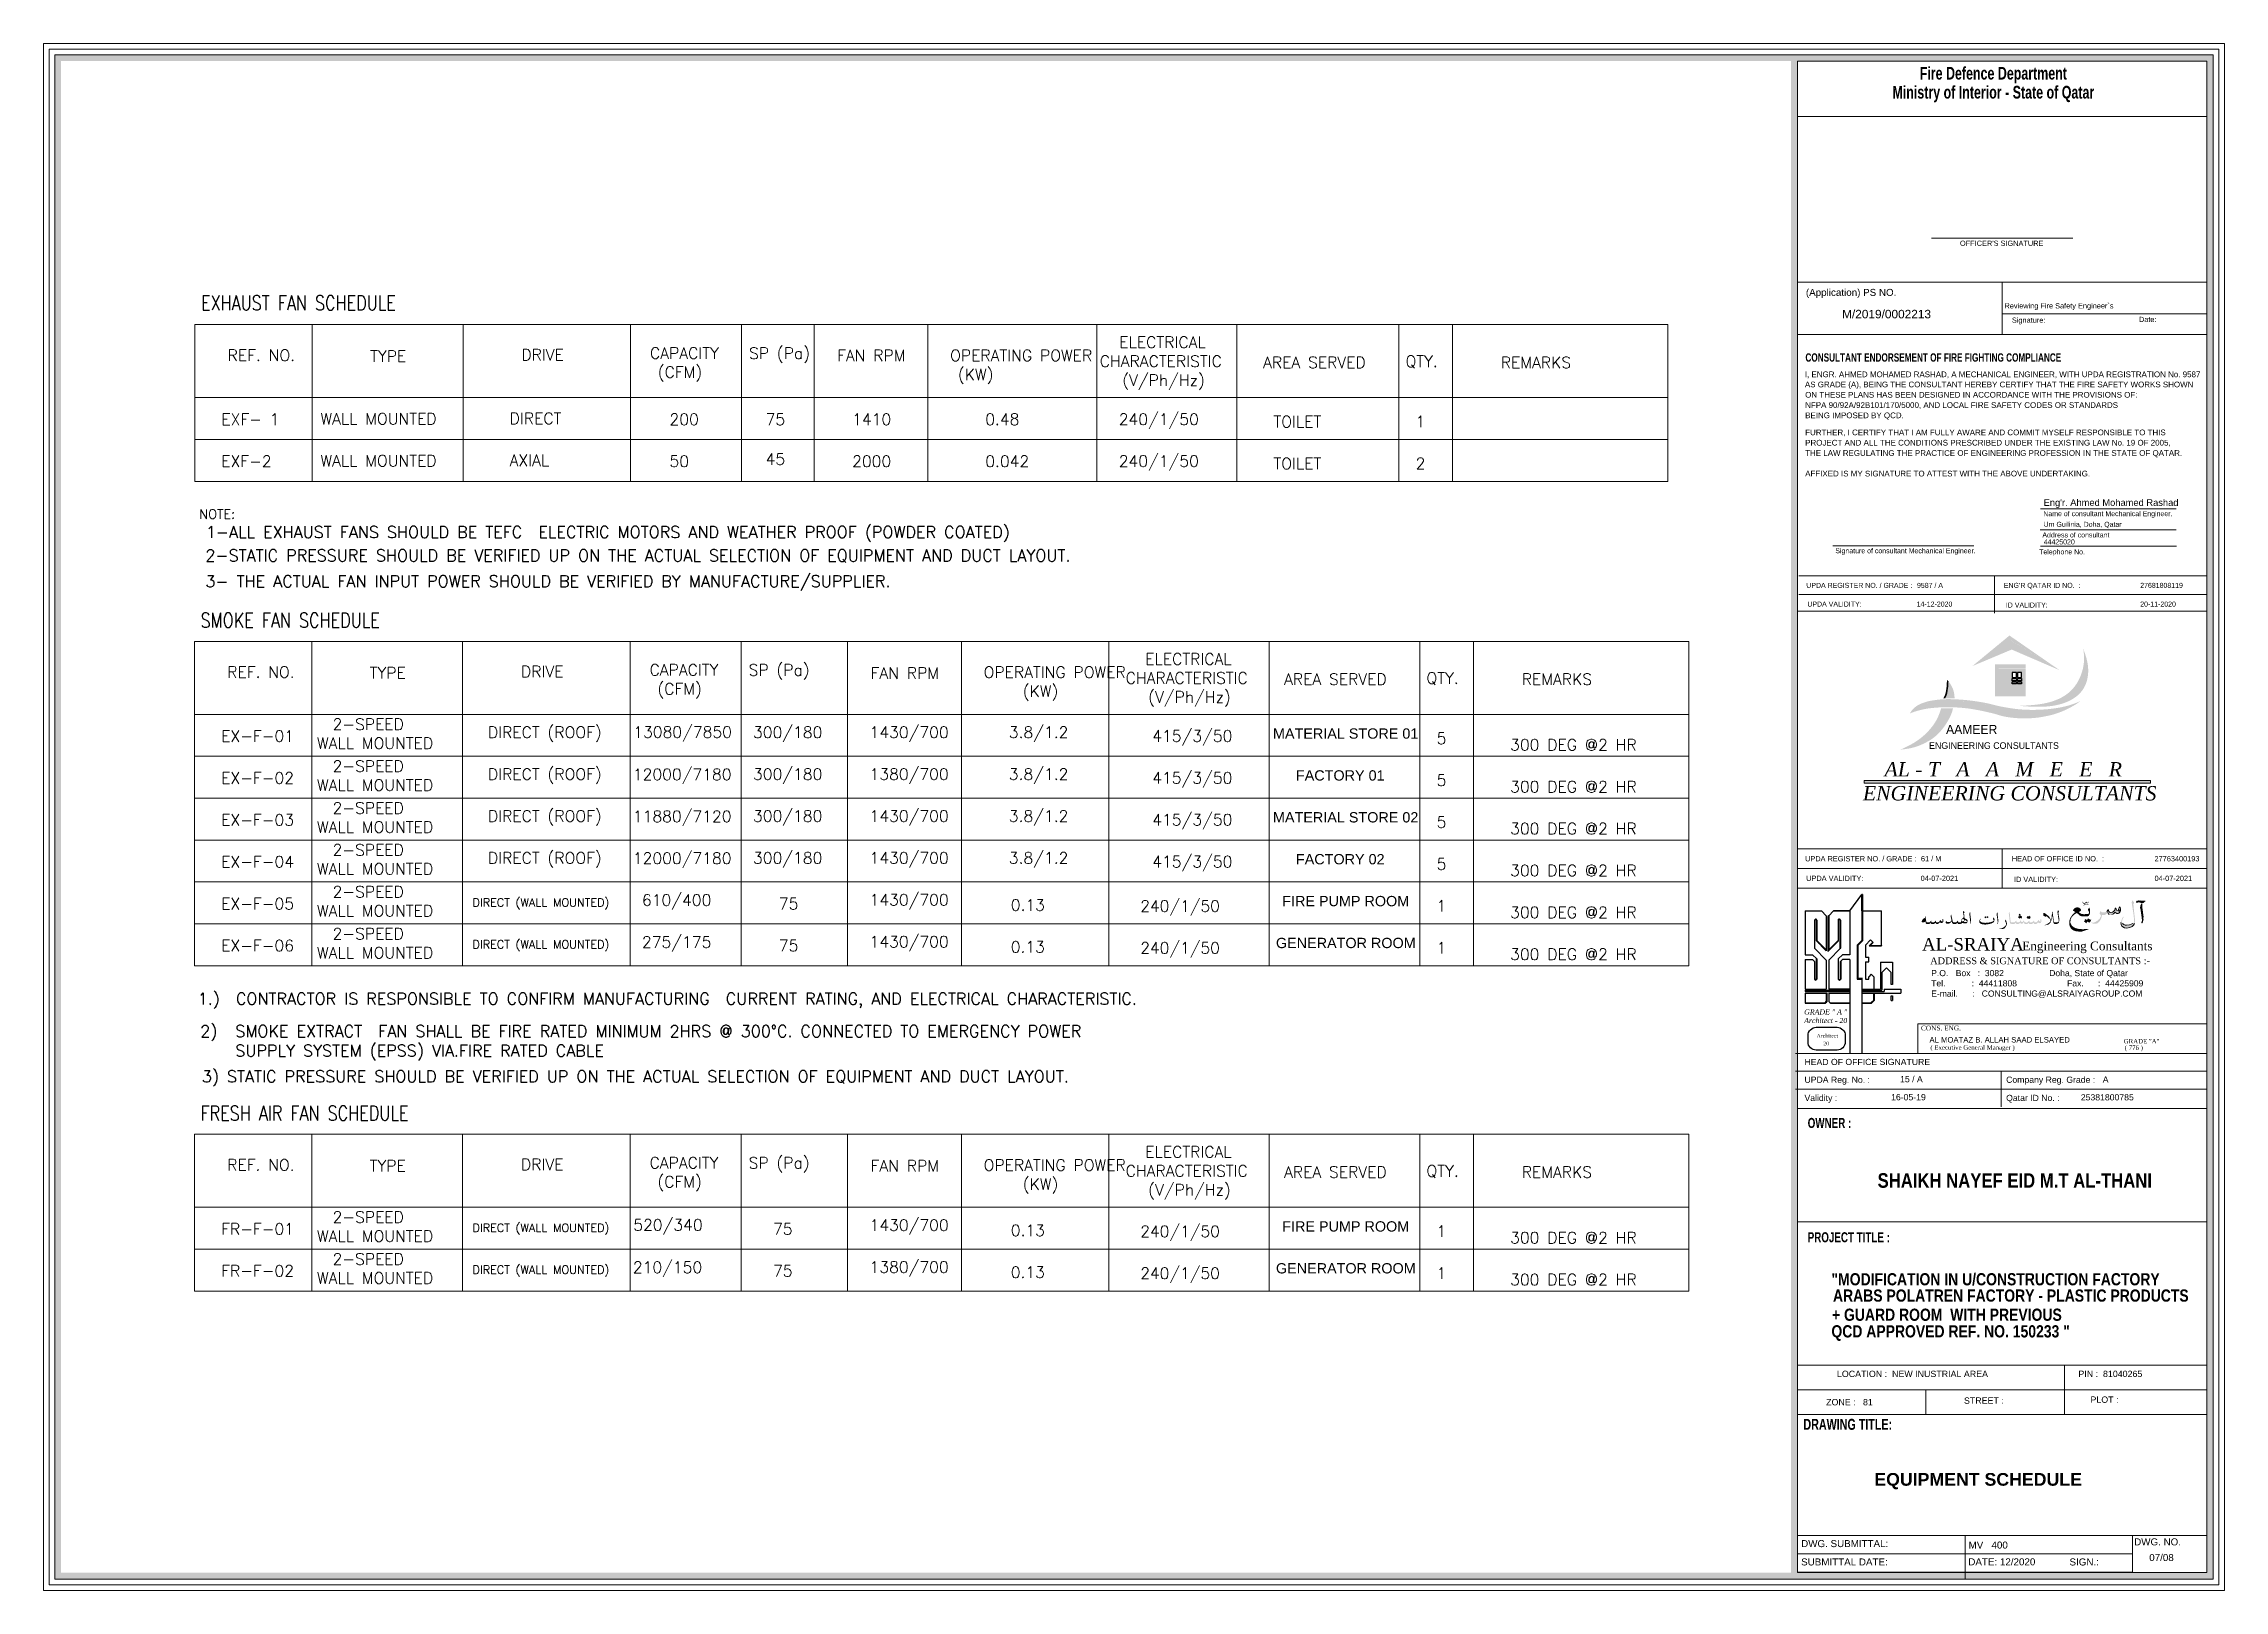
# Model space of a CAD drawing. Header units: inches. Extents: x -68096 to 69834, y -16833 to 17650.
# Drawn here: x 752.4 to 964.4, y -550.5 to -400.1 of the extents above; entities that cross this region are included whole.
import ezdxf
from ezdxf.enums import TextEntityAlignment as Align

# ---------------------------------------------------------------- set-up
doc = ezdxf.new("R2010")
doc.units = ezdxf.units.IN
doc.header["$MEASUREMENT"] = 0
for name, color, linetype in [('A-Brkl', 7, 'Continuous'), ('A-Elev-Symb-100', 7, 'Continuous'), ('AIR-CON', 7, 'Continuous'), ('DIM18', 40, 'Continuous'), ('DIMENSION', 1, 'Continuous'), ('FIre Duct', 1, 'Continuous'), ('FIRE FIGHITNG SYSTEM', 7, 'Continuous'), ('FS- QCDD BLOCK', 7, 'Continuous'), ('QCD TITLE A', 7, 'Continuous'), ('QCD TITLE BLOCK', 7, 'Continuous'), ('SHEET', 2, 'Continuous'), ('SUBHEADERS', 2, 'Continuous'), ('TEXT', 23, 'Continuous'), ('WIN', 1, 'Continuous')]:
    doc.layers.add(name, color=color, linetype=linetype)
for name, color, linetype, lineweight in [('X1$0$A-DOOR', 31, 'Continuous', 13), ('X1$0$A-DOOR-FRAM', 31, 'Continuous', 20), ('X1$0$A-WALL', 113, 'Continuous', 13)]:
    doc.layers.add(name, color=color, linetype=linetype, lineweight=lineweight)
doc.styles.add('ARAIL BOLD', font='ARIALNB.TTF')
doc.styles.add('ARIAL_5', font='arialbd.ttf', dxfattribs={"height": 5})
doc.styles.add('MAHER_TIMES', font='times.ttf')
doc.styles.add('ROMANS', font='romans.shx')
doc.styles.add('ROMANT', font='romant.shx')
doc.styles.add('SANSSERIFBOLD', font='sasb____.pfb', dxfattribs={"width": 0.7})
doc.styles.get("Standard").update_dxf_attribs({"font": 'arial.ttf'})
doc.styles.add('Title Sheet_A1$0$DCAQ New Title Block for CD-A1_Dar Al Salam$0$ARIAL_2.5', font='arial.ttf', dxfattribs={"height": 2.5})
doc.styles.add('Title Sheet_A1$0$DCAQ New Title Block for CD-A1_Dar Al Salam$0$title', font='arial.ttf')
doc.styles.add('TITLE2', font='arial.ttf')
doc.styles.add('TITLE3', font='timesi.ttf')
doc.dimstyles.new('100', dxfattribs={"dimtxt": 0.2, "dimasz": 0.035, "dimexe": 0, "dimexo": 0, "dimgap": 0.1, "dimtad": 1, "dimzin": 0, "dimdsep": 46, "dimtxsty": 'ROMANS', "dimblk": 'J2', "dimblk1": 'J2', "dimblk2": 'J2', "dimsah": 1, "dimcen": 0, "dimse1": 1, "dimse2": 1, "dimclrd": 1, "dimclre": 1, "dimclrt": 6, "dimadec": 0, "dimazin": 0, "dimtfac": 0.9, "dimtix": 1, "dimtmove": 2, "dimatfit": 3, "dimldrblk": 'J2', "dimfxl": 1, "dimtolj": 1, "dimtzin": 0, "dimarcsym": 0})

msp = doc.modelspace()

# ---------------------------------------------------------------- texts
at = {"color": 2, "lineweight": 0, "style": 'ROMANS'}
for s, p in [('EXF- 1', (769.71985, -437.1871, 0)), ('EXF-2', (769.71166, -441.26034, 0))]:
    msp.add_text(s, height=1.107619, dxfattribs=at).set_placement(p)
at = {"color": 7, "lineweight": 0, "style": 'TITLE3'}
msp.add_text('AL - T   A   A   M   E   E   R', height=1.3961867, dxfattribs=at).set_placement((931.35498, -471.35221))
at = {"color": 2, "lineweight": 0, "attachment_point": 7, "style": 'ROMANS'}
for s, insert, char_height, width in [('REF. NO.', (770.3274, -430.96449, 0), 1.107619, 6.6016288), ('TYPE', (784.17883, -431.05037, 0), 1.107619, 6.6016288), ('DRIVE', (798.87768, -430.91381, 0), 1.107619, 6.6016288), (' CAPACITY \\P  (CFM)', (810.6166, -432.97034, 0), 1.107619, 11.7963516), ('SP (Pa)', (821.00239, -431.13647, 0), 1.107619, 6.6016288), ('FAN RPM', (829.56112, -430.97675, 0), 1.107619, 6.6016288), ('OPERATING POWER\\P (KW)', (840.54227, -433.19971, 0), 1.1076195, 14.482494), ('\\pi0.59518;ELECTRICAL  \\P\\pi-1.3036;CHARACTERISTIC \\P\\pi0.88527;(V/Ph/Hz)', (856.39027, -433.75996, 0), 1.1076195, 10.2622965), ('AREA SERVED', (870.96189, -431.65814, 0), 1.1076195, 14.482494), ('QTY.', (884.80572, -431.65814, 0), 1.107619, 14.482494), ('REMARKS', (894.06097, -431.66513, 0), 1.107619, 6.6016288), ('WALL MOUNTED', (779.34081, -437.13942, 0), 1.1076195, 14.7510838), ('DIRECT', (797.73867, -437.10333, 0), 1.107619, 4.5461798), ('200', (813.27377, -437.18874, 0), 1.107619, 3.4803179), ('75', (822.61206, -437.18874, 0), 1.107619, 3.4803179), ('1410', (831.02281, -437.18874, 0), 1.107619, 3.4803179), ('0.48 ', (843.95574, -437.18874, 0), 1.107619, 3.4803179), ('240/1/50', (856.93221, -437.55224, 0), 1.107619, 7.1330178), ('TOILET ', (871.96567, -437.41806, 0), 1.107619, 7.3821549), ('1', (885.78319, -437.40929, 0), 1.10762, 5.7086173), ('WALL MOUNTED', (779.34081, -441.21102, 0), 1.1076195, 14.7510838), ('AXIAL', (797.73867, -441.17493, 0), 1.107619, 4.5461798), ('50', (813.27377, -441.26034, 0), 1.107619, 3.4803179), ('45', (822.61206, -441.0547, 0), 1.107619, 3.4803179), ('2000', (831.02281, -441.26034, 0), 1.107619, 3.4803179), ('0.042', (843.95574, -441.26034, 0), 1.107619, 3.4803179), ('240/1/50', (856.93221, -441.62384, 0), 1.107619, 7.1330178), ('TOILET ', (871.96567, -441.48966, 0), 1.107619, 7.3821549), ('2', (885.78319, -441.48089, 0), 1.10762, 5.7086173), ('\\pi0.53555;ELECTRICAL  \\P\\pi-1.3632;CHARACTERISTIC \\P\\pi0.82564;(V/Ph/Hz)', (858.97064, -464.54987, 0), 1.1076195, 10.1430361), ('REF. NO.', (770.28619, -461.75441, 0), 1.107619, 6.6016288), ('TYPE', (784.13763, -461.84029, 0), 1.107619, 6.6016288), ('DRIVE', (798.83647, -461.70373, 0), 1.107619, 6.6016288), (' CAPACITY \\P  (CFM)', (810.57539, -463.76026, 0), 1.107619, 11.7963516), ('SP (Pa)', (820.96118, -461.92639, 0), 1.107619, 6.6016288), ('FAN RPM', (832.82165, -461.85123, 0), 1.107619, 7.7445618), ('OPERATING POWER\\P     (KW)', (843.80281, -463.98962, 0), 1.1076195, 14.9226679), ('AREA SERVED', (873.00062, -462.44806, 0), 1.1076195, 14.482494), ('QTY.', (886.84445, -462.44806, 0), 1.107619, 14.482494), ('REMARKS', (896.0997, -462.45504, 0), 1.107619, 6.6016288), ('  2-SPEED\\PWALL MOUNTED', (779.00795, -468.6764, 0), 1.1076195, 15.3673772), ('EX-F-01', (769.70649, -467.97865, 0), 1.107619, 7.3413587), ('DIRECT (ROOF)', (795.62725, -467.97865, 0), 1.1076195, 19.5543847), ('13080/7850', (809.75282, -467.95891, 0), 1.107619, 3.4803179), ('300/180', (821.38747, -467.97865, 0), 1.107619, 3.4803179), ('1430/700', (832.71469, -467.97865, 0), 1.107619, 3.4803179), ('3.8/1.2', (846.24916, -467.97865, 0), 1.107619, 3.4803179), ('415/3/50', (860.19274, -468.34215, 0), 1.107619, 7.1330178), ('{\\fArial|b0|i0|c0|p34;MATERIAL STORE 01}', (871.92191, -467.69057, 0), 1, 19.6445714), ('5', (887.82192, -468.1992, 0), 1.10762, 5.7086173), ('300 DEG @2 HR ', (894.9714, -468.82932, 0), 1.1076195, 12.3927074), ('  2-SPEED\\PWALL MOUNTED', (779.00795, -472.748, 0), 1.1076195, 15.3673772), ('DIRECT (ROOF)', (795.62725, -472.05025, 0), 1.1076195, 19.5543847), ('12000/7180', (809.71156, -472.08043, 0), 1.107619, 3.4803179), ('300/180', (821.38747, -472.05025, 0), 1.107619, 3.4803179), ('1380/700', (832.71469, -472.05025, 0), 1.107619, 3.4803179), ('3.8/1.2', (846.24916, -472.05025, 0), 1.107619, 3.4803179), ('EX-F-02', (769.70649, -472.05025, 0), 1.107619, 7.3413587), ('415/3/50', (860.19274, -472.41375, 0), 1.107619, 7.1330178), ('{\\fArial|b0|i0|c0|p34;FACTORY 01}', (874.15285, -471.76217, 0), 1, 19.6445714), ('5', (887.82192, -472.2708, 0), 1.10762, 5.7086173), ('300 DEG @2 HR ', (894.9714, -472.90092, 0), 1.1076195, 12.3927074), ('  2-SPEED\\PWALL MOUNTED', (779.00795, -476.8196, 0), 1.1076195, 15.3673772), ('DIRECT (ROOF)', (795.62725, -476.12185, 0), 1.1076195, 19.5543847), ('11880/7120', (809.71156, -476.15203, 0), 1.107619, 3.4803179), ('300/180', (821.38747, -476.12185, 0), 1.107619, 3.4803179), ('1430/700', (832.71469, -476.12185, 0), 1.107619, 3.4803179), ('3.8/1.2', (846.24916, -476.12185, 0), 1.107619, 3.4803179), ('EX-F-03', (769.70649, -476.12185, 0), 1.107619, 7.3413587), ('415/3/50', (860.19274, -476.48535, 0), 1.107619, 7.1330178), ('{\\fArial|b0|i0|c0|p34;MATERIAL STORE 02}', (871.92191, -475.83377, 0), 1, 19.6445714), ('5', (887.82192, -476.3424, 0), 1.10762, 5.7086173), ('300 DEG @2 HR ', (894.9714, -476.97252, 0), 1.1076195, 12.3927074), ('  2-SPEED\\PWALL MOUNTED', (779.00795, -480.8912, 0), 1.1076195, 15.3673772), ('DIRECT (ROOF)', (795.62725, -480.19345, 0), 1.1076195, 19.5543847), ('12000/7180', (809.71156, -480.22363, 0), 1.107619, 3.4803179), ('300/180', (821.38747, -480.19345, 0), 1.107619, 3.4803179), ('1430/700', (832.71469, -480.19345, 0), 1.107619, 3.4803179), ('3.8/1.2', (846.24916, -480.19345, 0), 1.107619, 3.4803179), ('415/3/50', (860.19274, -480.55695, 0), 1.107619, 7.1330178), ('{\\fArial|b0|i0|c0|p34;FACTORY 02}', (874.15285, -479.90537, 0), 1, 19.6445714), ('EX-F-04', (769.70649, -480.19345, 0), 1.107619, 7.3413587), ('5', (887.82192, -480.414, 0), 1.10762, 5.7086173), ('300 DEG @2 HR ', (894.9714, -481.04412, 0), 1.1076195, 12.3927074), ('EX-F-05', (769.70649, -484.26505, 0), 1.107619, 7.3413587), ('  2-SPEED\\PWALL MOUNTED', (779.00795, -484.9628, 0), 1.1076195, 15.3673772), ('DIRECT (WALL MOUNTED)', (794.12848, -484.26505, 0), 0.8, 27.6385621), ('610/400', (810.59756, -484.29523, 0), 1.107619, 3.4803179), ('75', (823.89975, -484.26505, 0), 1.107619, 3.4803179), ('1430/700', (832.71469, -484.26505, 0), 1.107619, 3.4803179), ('240/1/50', (859.02953, -484.86344, 0), 1.1, 2.3776726), ('{\\fArial|b0|i0|c0|p34;FIRE PUMP ROOM}', (872.82379, -483.97697, 0), 1, 19.6445714), ('0.13 ', (846.44879, -484.39948, 0), 1.1, 1.160106), ('1', (887.82192, -484.4856, 0), 1.10762, 5.7086173), ('300 DEG @2 HR ', (894.9714, -485.11572, 0), 1.1076195, 12.3927074), ('EX-F-06', (769.70649, -488.33665, 0), 1.107619, 7.3413587), ('  2-SPEED\\PWALL MOUNTED', (779.00795, -489.0344, 0), 1.1076195, 15.3673772), ('DIRECT (WALL MOUNTED)', (794.12848, -488.33665, 0), 0.8, 27.6385621), ('275/175', (810.59756, -488.36683, 0), 1.107619, 3.4803179), ('75', (823.89975, -488.33665, 0), 1.107619, 3.4803179), ('1430/700', (832.71469, -488.33665, 0), 1.107619, 3.4803179), ('0.13 ', (846.44879, -488.47108, 0), 1.1, 1.160106), ('240/1/50', (859.02953, -488.93504, 0), 1.1, 2.3776726), ('{\\fArial|b0|i0|c0|p34;GENERATOR ROOM}', (872.21074, -488.04857, 0), 1, 19.6445714), ('1', (887.82192, -488.5572, 0), 1.10762, 5.7086173), ('300 DEG @2 HR ', (894.9714, -489.18732, 0), 1.1076195, 12.3927074), ('REF. NO.', (770.28619, -509.66269, 0), 1.107619, 6.6016288), ('TYPE', (784.13763, -509.74857, 0), 1.107619, 6.6016288), ('DRIVE', (798.83647, -509.61201, 0), 1.107619, 6.6016288), (' CAPACITY \\P  (CFM)', (810.57539, -511.66854, 0), 1.107619, 11.7963516), ('SP (Pa)', (820.96118, -509.83467, 0), 1.107619, 6.6016288), ('FAN RPM', (832.82165, -509.75952, 0), 1.107619, 7.7445618), ('OPERATING POWER\\P     (KW)', (843.80281, -511.8979, 0), 1.1076195, 14.9226679), ('\\pi0.53555;ELECTRICAL  \\P\\pi-1.3632;CHARACTERISTIC \\P\\pi0.82564;(V/Ph/Hz)', (858.97064, -512.45815, 0), 1.1076195, 10.1430361), ('AREA SERVED', (873.00062, -510.35634, 0), 1.1076195, 14.482494), ('QTY.', (886.84445, -510.35634, 0), 1.107619, 14.482494), ('REMARKS', (896.0997, -510.36332, 0), 1.107619, 6.6016288), ('FR-F-01', (769.70649, -515.88693, 0), 1.107619, 7.3413587), ('  2-SPEED\\PWALL MOUNTED', (779.00795, -516.58468, 0), 1.1076195, 15.3673772), ('DIRECT (WALL MOUNTED)', (794.12848, -515.88693, 0), 0.8, 27.6385621), ('520/340', (809.75282, -515.86719, 0), 1.107619, 3.4803179), ('75', (823.33511, -515.88693, 0), 1.107619, 3.4803179), ('1430/700', (832.71469, -515.88693, 0), 1.107619, 3.4803179), ('0.13 ', (846.44879, -516.02136, 0), 1.1, 1.160106), ('240/1/50', (859.02953, -516.48532, 0), 1.1, 2.3776726), ('{\\fArial|b0|i0|c0|p34;FIRE PUMP ROOM}', (872.82379, -515.59885, 0), 1, 19.6445714), ('\\pt1.1076;1', (887.82192, -516.10748, 0), 1.1076195, 5.7086173), ('300 DEG @2 HR ', (894.9714, -516.7376, 0), 1.1076195, 12.3927074), ('FR-F-02', (769.70649, -519.95853, 0), 1.107619, 7.3413587), ('  2-SPEED\\PWALL MOUNTED', (779.00795, -520.65628, 0), 1.1076195, 15.3673772), ('DIRECT (WALL MOUNTED)', (794.12848, -519.95853, 0), 0.8, 27.6385621), ('\\pt2.2152;210/150', (809.71156, -519.98871, 0), 1.1076195, 3.4803179), ('75', (823.33511, -519.95853, 0), 1.107619, 3.4803179), ('1380/700', (832.71469, -519.95853, 0), 1.107619, 3.4803179), ('0.13 ', (846.44879, -520.09296, 0), 1.1, 1.160106), ('240/1/50', (859.02953, -520.55692, 0), 1.1, 2.3776726), ('{\\fArial|b0|i0|c0|p34;GENERATOR ROOM}', (872.21074, -519.67045, 0), 1, 19.6445714), ('1', (887.82192, -520.17908, 0), 1.10762, 5.7086173), ('300 DEG @2 HR ', (894.9714, -520.8092, 0), 1.1076195, 12.3927074)]:
    msp.add_mtext(s, dxfattribs=dict(at, insert=insert, char_height=char_height, width=width))
at = {"layer": 'AIR-CON', "lineweight": 0, "style": 'ROMANT', "width": 0.8}
for s, p in [('EXHAUST FAN SCHEDULE', (767.73962, -426.03094, 0)), ('SMOKE FAN SCHEDULE', (767.69841, -456.87714, 0)), ('FRESH AIR FAN SCHEDULE', (767.69841, -504.78542, 0))]:
    msp.add_text(s, height=1.423319, dxfattribs=at).set_placement(p)
at = {"layer": 'DIMENSION', "color": 7, "linetype": 'Continuous', "lineweight": 0, "ltscale": 0.5}
for s, height, style, p in [('AL-SRAIYA', 1.214271, 'MAHER_TIMES', (935.00076, -488.26868)), ('Engineering Consultants', 0.8499895, 'MAHER_TIMES', (944.73749, -488.24917)), ('ADDRESS & SIGNATURE OF CONSULTANTS :-', 0.6618616, 'MAHER_TIMES', (935.79527, -489.59807)), ('CONS. ENG.', 0.464672, 'MAHER_TIMES', (934.89783, -496.03832)), ('AL MOATAZ B. ALLAH SAAD ELSAYED', 0.5358304, 'TITLE2', (935.72432, -497.21304)), ('( Executive General Manager )', 0.4336344, 'MAHER_TIMES', (935.81374, -497.90808)), ('GRADE "A"', 0.433634, 'MAHER_TIMES', (954.60648, -497.30028)), ('( 776 )', 0.433634, 'MAHER_TIMES', (954.70416, -497.92932))]:
    msp.add_text(s, height=height, dxfattribs=dict(at, style=style)).set_placement(p)
at = {"layer": 'FS- QCDD BLOCK', "color": 0, "lineweight": 0, "ltscale": 0.02, "char_height": 0.6149768, "width": 13.9595067, "attachment_point": 1, "style": 'Title Sheet_A1$0$DCAQ New Title Block for CD-A1_Dar Al Salam$0$ARIAL_2.5'}
for s, insert in [('{\\C256;PIN :  81040265}', (950.20185, -529.11234)), ('{\\C256;ZONE :   81 }', (925.68291, -531.86163))]:
    msp.add_mtext(s, dxfattribs=dict(at, insert=insert))
at = {"layer": 'QCD TITLE A', "color": 1, "lineweight": 0, "style": 'Title Sheet_A1$0$DCAQ New Title Block for CD-A1_Dar Al Salam$0$ARIAL_2.5'}
msp.add_text('M/2019/0002213', height=0.8247001, dxfattribs=at).set_placement((927.22882, -426.81831))
at = {"layer": 'QCD TITLE A', "lineweight": 0, "style": 'Title Sheet_A1$0$DCAQ New Title Block for CD-A1_Dar Al Salam$0$ARIAL_2.5'}
for s, height, p in [('16-05-19', 0.602714, (931.99763, -502.22353)), ('15 / A', 0.602714, (932.86899, -500.46885)), ('25381800785', 0.6027145, (950.4319, -502.23513)), ('A', 0.60271, (952.5645, -500.50713))]:
    msp.add_text(s, height=height, dxfattribs=at).set_placement(p, align=Align.TOP_LEFT)
at = {"layer": 'QCD TITLE A', "lineweight": 0}
for s, height, style, p in [('LOCATION :  NEW INUSTRIAL AREA', 0.6160953, 'Title Sheet_A1$0$DCAQ New Title Block for CD-A1_Dar Al Salam$0$ARIAL_2.5', (926.7317, -529.72939)), ('STREET :  ', 0.616095, 'Title Sheet_A1$0$DCAQ New Title Block for CD-A1_Dar Al Salam$0$ARIAL_2.5', (939.07798, -532.32366)), ('PLOT :    ', 0.616095, 'Title Sheet_A1$0$DCAQ New Title Block for CD-A1_Dar Al Salam$0$ARIAL_2.5', (951.37215, -532.23167)), ('EQUIPMENT SCHEDULE ', 1.2321907, 'ARIAL_5', (930.36423, -540.2891))]:
    msp.add_text(s, height=height, dxfattribs=dict(at, style=style)).set_placement(p)
at = {"layer": 'QCD TITLE A', "color": 7, "lineweight": 0, "insert": (935.88854, -490.16355), "char_height": 0.59690039, "width": 32.1899006, "attachment_point": 1, "style": 'Title Sheet_A1$0$DCAQ New Title Block for CD-A1_Dar Al Salam$0$title'}
msp.add_mtext('P.O.^IBox   :  3082                   Doha, State of Qatar{\\C3; }\\PTel.           :  {\\C3;44411808                     }Fax.      : {\\C3; 44425909\\H1.8529x; \\H0.53968x;\\P}E-mail.      :   {\\C3;CONSULTING@ALSRAIYAGROUP.COM\\H1.571x; }', dxfattribs=at)
at = {"layer": 'QCD TITLE A', "color": 0, "lineweight": 0, "ltscale": 0.02, "char_height": 0.6027145, "attachment_point": 1, "style": 'Title Sheet_A1$0$DCAQ New Title Block for CD-A1_Dar Al Salam$0$ARIAL_2.5'}
for s, insert, width in [('{\\C256;HEAD OF OFFICE SIGNATURE}', (923.57679, -498.79774), 15.0632651), ('{\\C256;Validity :}', (923.57679, -502.29374), 9.0655525), ('{\\C256;UPDA Reg. No. :}', (923.57679, -500.52574), 11.8234835), ('{\\C256;Qatar ID No. :}', (943.1754, -502.29374), 16.2366366), ('{\\C256;Company Reg. Grade :}', (943.1754, -500.52574), 16.2366366)]:
    msp.add_mtext(s, dxfattribs=dict(at, insert=insert, width=width))
at = {"layer": 'SHEET', "color": 0, "lineweight": 0, "style": 'SANSSERIFBOLD', "width": 0.7}
msp.add_text('CONSULTANT ENDORSEMENT OF FIRE FIGHTING COMPLIANCE', height=0.814283, dxfattribs=at).set_placement((923.67077, -431.02988))
at = {"layer": 'SUBHEADERS', "color": 3, "lineweight": 0, "style": 'ROMANS'}
for s, height, p in [('NOTE:', 0.909729, (767.58107, -446.29829, 0)), ('1-ALL EXHAUST FANS SHOULD BE TEFC  ELECTRIC MOTORS AND WEATHER PROOF (POWDER COATED)', 1.137161, (768.21703, -448.16955, 0)), ('2-STATIC PRESSURE SHOULD BE VERIFIED UP ON THE ACTUAL SELECTION OF EQUIPMENT AND DUCT LAYOUT.', 1.137161, (768.17241, -450.43934, 0)), ('3- THE ACTUAL FAN INPUT POWER SHOULD BE VERIFIED BY MANUFACTURE/SUPPLIER.', 1.137161, (768.17241, -452.9423, 0)), ('3) STATIC PRESSURE SHOULD BE VERIFIED UP ON THE ACTUAL SELECTION OF EQUIPMENT AND DUCT LAYOUT.', 1.137161, (767.82077, -501.07789, 0))]:
    msp.add_text(s, height=height, dxfattribs=at).set_placement(p)
at = {"layer": 'SUBHEADERS', "color": 3, "lineweight": 0, "char_height": 1.13716102, "attachment_point": 7, "style": 'ROMANS'}
for s, insert, width in [('1.)  CONTRACTOR IS RESPONSIBLE TO CONFIRM MANUFACTURING  CURRENT RATING, AND ELECTRICAL CHARACTERISTIC.', (767.42259, -493.90733, 0), 132.2980688), ('\\pi-3.4115,l5.6858,t5.6858;2)^ISMOKE EXTRACT  FAN SHALL BE FIRE RATED MINIMUM 2HRS @ 300°C. CONNECTED TO EMERGENCY POWER SUPPLY SYSTEM (EPSS) VIA.FIRE RATED CABLE ', (765.38841, -498.94966, 0), 100.9272836)]:
    msp.add_mtext(s, dxfattribs=dict(at, insert=insert, width=width))
at = {"layer": 'TEXT', "color": 0, "lineweight": 0, "style": 'ARAIL BOLD'}
for s, height, p in [('SHAIKH NAYEF EID M.T AL-THANI', 1.415997, (944.0148, -510.61975)), ('"MODIFICATION IN U/CONSTRUCTION FACTORY', 1.1836787, (942.14905, -520.20747)), ('ARABS POLATREN FACTORY - PLASTIC PRODUCTS ', 1.1836787, (943.81998, -521.80614)), ('+ GUARD ROOM  WITH PREVIOUS ', 1.1836787, (937.60454, -523.66801)), ('QCD APPROVED REF. NO. 150233 "', 1.1836787, (937.77899, -525.44353))]:
    msp.add_text(s, height=height, rotation=0.0002667, dxfattribs=at).set_placement(p, align=Align.MIDDLE)
at = {"layer": 'WIN', "color": 7, "linetype": 'Continuous', "lineweight": 0, "style": 'SANSSERIFBOLD', "width": 0.7}
for s, p in [('Fire Defence Department', (941.93198, -403.61087)), ('Ministry of Interior - State of Qatar', (941.93198, -405.45713))]:
    msp.add_text(s, height=1.2361746, dxfattribs=at).set_placement(p, align=Align.CENTER)
at = {"layer": 'WIN', "color": 7, "linetype": 'Continuous', "lineweight": 0, "style": 'TITLE2'}
for s, height, p in [("OFFICER'S SIGNATURE", 0.5112836, (942.7427, -419.77754)), ('Name of consultant Mechanical Engineer.', 0.4857194, (953.06494, -446.04859)), ('Signature of consultant Mechanical Engineer.', 0.4857194, (933.39925, -449.65505)), ('Telephone No.', 0.4857194, (948.60886, -449.75634)), ('Address of consultant', 0.4857194, (949.95961, -448.11606))]:
    msp.add_text(s, height=height, dxfattribs=at).set_placement(p, align=Align.CENTER)
at = {"layer": 'WIN', "color": 7, "linetype": 'Continuous', "lineweight": 0}
for s, height, style, p in [('(Application) PS NO. ', 0.6820993, 'TITLE2', (923.71607, -424.63872)), ('Reviewing Fire Safety Engineer`s', 0.5112836, 'TITLE2', (943.01454, -425.8571)), ('I, ENGR. AHMED MOHAMED RASHAD, A MECHANICAL ENGINEER, WITH UPDA REGISTRATION No. 9587', 0.5540352, 'TITLE2', (923.61223, -432.54011)), ('AS GRADE (A), BEING THE CONSULTANT HEREBY CERTIFY THAT THE FIRE SAFETY WORKS SHOWN ', 0.5540352, 'TITLE2', (923.61938, -433.5234)), ('ON THESE PLANS HAS BEEN DESIGNED IN ACCORDANCE WITH THE PROVISIONS OF: ', 0.5540352, 'TITLE2', (923.64352, -434.52477)), ('NFPA 90/92A/92B101/170/5000, AND LOCAL FIRE SAFETY CODES OR STANDARDS', 0.5540352, 'TITLE2', (923.64352, -435.52571)), ('BEING IMPOSED BY QCD. ', 0.5540352, 'TITLE2', (923.64352, -436.52666)), ('FURTHER, I CERTIFY THAT I AM FULLY AWARE AND COMMIT MYSELF RESPONSIBLE TO THIS ', 0.5540352, 'TITLE2', (923.64352, -438.18322)), ('PROJECT AND ALL THE CONDITIONS PRESCRIBED UNDER THE EXISTING LAW No. 19 OF 2005, ', 0.5540352, 'TITLE2', (923.64352, -439.18416)), ('THE LAW REGULATING THE PRACTICE OF ENGINEERING PROFESSION IN THE STATE OF QATAR.', 0.5540352, 'TITLE2', (923.64352, -440.1851)), ('AFFIXED IS MY SIGNATURE TO ATTEST WITH THE ABOVE UNDERTAKING.', 0.5540352, 'TITLE2', (923.64352, -442.18699)), ("Eng'r. Ahmed Mohamed Rashad", 0.6479944, 'TITLE2', (946.81966, -445.04967)), ('Um Guilinia, Doha, Qatar', 0.4857194, 'TITLE2', (946.81966, -447.08449)), ('44425020', 0.485719, 'TITLE2', (946.83076, -448.79568)), ('UPDA REGISTER NO. / GRADE :', 0.4857194, 'TITLE2', (923.75223, -453.01671)), ('9587 / A', 0.485719, 'TITLE2', (934.51122, -453.01671)), ("ENG'R QATAR ID NO.  :", 0.4857194, 'TITLE2', (942.95225, -453.01497)), ('27681808119', 0.4857194, 'TITLE2', (956.2044, -453.01671)), ('UPDA VALIDITY:', 0.4857194, 'TITLE2', (923.85478, -454.83657)), ('14-12-2020', 0.485719, 'TITLE2', (934.4819, -454.83657)), ('ID VALIDITY:', 0.4857194, 'TITLE2', (943.14805, -454.9308)), ('20-11-2020', 0.485719, 'TITLE2', (956.2044, -454.83657)), ('ENGINEERING CONSULTANTS', 1.3961867, 'TITLE3', (929.2502, -473.67919)), ('UPDA REGISTER NO. / GRADE :', 0.5112836, 'TITLE2', (923.6353, -479.60228)), ('UPDA VALIDITY:', 0.5112836, 'TITLE2', (923.74262, -481.50678)), ('04-07-2021', 0.511284, 'TITLE2', (934.86406, -481.50678)), ('61 / M', 0.511284, 'TITLE2', (934.89474, -479.60228)), ('HEAD OF OFFICE ID NO.  :', 0.5112836, 'TITLE2', (943.7284, -479.60045)), ('ID VALIDITY:', 0.5112836, 'TITLE2', (943.93331, -481.60539)), ('04-07-2021', 0.511284, 'TITLE2', (957.59697, -481.50678)), ('27763400193', 0.5112836, 'TITLE2', (957.59697, -479.60228)), ('DWG. SUBMITTAL:', 0.6820993, 'TITLE2', (923.2524, -546.25738)), ('MV   400', 0.682099, 'TITLE2', (939.52583, -546.39742)), ('DWG. NO.', 0.682099, 'TITLE2', (955.61718, -546.08873)), ('SUBMITTAL DATE:', 0.6820993, 'TITLE2', (923.2524, -548.03948)), ('DATE: 12/2020', 0.6820993, 'TITLE2', (939.49907, -548.02899)), ('SIGN.:', 0.682099, 'TITLE2', (949.33217, -548.04285)), ('07/08', 0.682099, 'TITLE2', (957.08287, -547.61401))]:
    msp.add_text(s, height=height, dxfattribs=dict(at, style=style)).set_placement(p)
at = {"layer": 'WIN', "color": 7, "linetype": 'Continuous', "lineweight": 0, "style": 'TITLE2'}
for s, p in [('Signature:', (945.36417, -427.06094)), ('Date:', (956.93756, -426.92915))]:
    msp.add_text(s, height=0.511284, dxfattribs=at).set_placement(p, align=Align.MIDDLE)
at = {"layer": 'WIN', "color": 7, "linetype": 'Continuous', "lineweight": 0, "style": 'SANSSERIFBOLD', "width": 0.7}
for s, height, p in [('OWNER :', 0.973487, (923.8909, -505.51478)), ('PROJECT TITLE :', 0.9734875, (923.8909, -516.62636)), ('DRAWING TITLE:', 1.0652377, (923.47453, -534.85508))]:
    msp.add_text(s, height=height, dxfattribs=at).set_placement(p)

# ---------------------------------------------------------------- blocks, each defined once
blk = doc.blocks.new('tuyisu4')
at = {"layer": 'A-Brkl'}
h = blk.add_hatch(color=250, dxfattribs=at)
h.dxf.hatch_style = 1
h.set_gradient(color1=(51, 51, 51), color2=(0, 0, 0), one_color=1, name='INVHEMISPHERICAL')
h.paths.add_polyline_path([(-6059.2, -213.3), (-6087.7, -236.8), (-6057.9, -217.1), (-6020.6, -240)])
h = blk.add_hatch(color=174, dxfattribs=at)
h.dxf.hatch_style = 1
h.set_gradient(color1=(0, 0, 153), color2=(0, 0, 224), one_color=1, tint=0.45, name='HEMISPHERICAL')
h.paths.add_polyline_path([(-6058, -217.1), (-6087.7, -236.8), (-6057.5, -224.1), (-6020.6, -240)])
h = blk.add_hatch(color=176, dxfattribs=at)
h.dxf.hatch_style = 1
h.set_gradient(color1=(0, 0, 127), color2=(0, 0, 0), one_color=1, name='HEMISPHERICAL')
edge = h.paths.add_edge_path()
edge.add_spline(control_points=[(-6041.5, -268.1), (-6040.1, -268), (-6038.7, -267.8), (-6034, -267.2), (-6030.8, -266.7), (-6026.5, -265.5), (-6025.5, -265.1), (-6023.3, -264.3), (-6022.2, -263.9), (-6020, -262.9), (-6018.9, -262.4), (-6016.9, -261.2), (-6015.9, -260.6), (-6014.3, -259.5), (-6013.5, -258.9), (-6012.3, -257.9), (-6011.9, -257.5), (-6010.7, -256.4), (-6010, -255.7), (-6008.7, -254.2), (-6008.1, -253.5), (-6006.4, -251.1), (-6005.3, -249.4), (-6003.6, -245.8), (-6002.8, -244), (-6001.9, -241.2), (-6001.7, -240.3), (-6001, -237.5), (-6000.7, -235.7), (-6000.5, -233.2), (-6000.5, -232.5), (-6000.4, -231.4), (-6000.4, -231), (-6000.5, -230.2), (-6000.5, -229.8), (-6000.5, -229.3), (-6000.5, -229.1), (-6000.5, -228.9)], knot_values=[81.194786, 81.194786, 81.194786, 81.194786, 115.081838, 115.081838, 191.959934, 191.959934, 218.941969, 218.941969, 246.816942, 246.816942, 274.691915, 274.691915, 300.398693, 300.398693, 321.640521, 321.640521, 335.533568, 335.533568, 358.149758, 358.149758, 380.765947, 380.765947, 425.998326, 425.998326, 471.230704, 471.230704, 492.718275, 492.718275, 535.693417, 535.693417, 551.053251, 551.053251, 561.249616, 561.249616, 569.765929, 569.765929, 573.948591, 573.948591, 573.948591, 573.948591], degree=3, periodic=0)
edge.add_spline(control_points=[(-6000.5, -228.9), (-6001.1, -227), (-6001.8, -225.1), (-6002.4, -223.1)], knot_values=[638.82076, 638.82076, 638.82076, 638.82076, 687.091288, 687.091288, 687.091288, 687.091288], degree=3, periodic=0)
edge.add_spline(control_points=[(-6002.4, -223.1), (-6002.1, -225.5), (-6001.4, -230.8), (-6002.8, -242.7), (-6009.3, -255.2), (-6027.2, -266.3), (-6041.6, -267), (-6052, -267.5)], knot_values=[0, 0, 0, 0, 57.997402, 128.013361, 284.191514, 376.433514, 620.848839, 620.848839, 620.848839, 620.848839], degree=3, periodic=0)
edge.add_spline(control_points=[(-6052, -267.5), (-6048.5, -267.7), (-6045, -268), (-6041.5, -268.1)], knot_values=[0, 0, 0, 0, 83.71923, 83.71923, 83.71923, 83.71923], degree=3, periodic=0)
h = blk.add_hatch(color=174, dxfattribs=at)
h.dxf.hatch_style = 1
h.set_gradient(color1=(0, 0, 153), color2=(0, 0, 184), one_color=1, tint=0.36, name='HEMISPHERICAL')
edge = h.paths.add_edge_path()
edge.add_spline(control_points=[(-6041.5, -268.1), (-6038.5, -268.2), (-6029.2, -268.3), (-6016.2, -266), (-6005.7, -259.3), (-5999.3, -250.3), (-5997.8, -239.5), (-5999.6, -231.7), (-6000.5, -228.9)], knot_values=[83.71923, 83.71923, 83.71923, 83.71923, 156.735704, 307.228754, 391.807171, 448.003777, 568.133287, 638.82076, 638.82076, 638.82076, 638.82076], degree=3, periodic=0)
edge.add_spline(control_points=[(-6000.5, -228.9), (-6000.5, -229.1), (-6000.5, -229.3), (-6000.5, -229.8), (-6000.5, -230.2), (-6000.4, -231), (-6000.4, -231.4), (-6000.5, -232.5), (-6000.5, -233.2), (-6000.7, -235.7), (-6001, -237.5), (-6001.7, -240.3), (-6001.9, -241.2), (-6002.8, -244), (-6003.6, -245.8), (-6005.3, -249.4), (-6006.4, -251.1), (-6008.1, -253.5), (-6008.7, -254.2), (-6010, -255.7), (-6010.7, -256.4), (-6011.9, -257.5), (-6012.3, -257.9), (-6013.5, -258.9), (-6014.3, -259.5), (-6015.9, -260.6), (-6016.9, -261.2), (-6018.9, -262.4), (-6020, -262.9), (-6022.2, -263.9), (-6023.3, -264.3), (-6025.5, -265.1), (-6026.5, -265.5), (-6030.8, -266.7), (-6034, -267.2), (-6038.7, -267.8), (-6040.1, -268), (-6041.5, -268.1)], knot_values=[81.194786, 81.194786, 81.194786, 81.194786, 85.377447, 85.377447, 93.89376, 93.89376, 104.090126, 104.090126, 119.449959, 119.449959, 162.425101, 162.425101, 183.912672, 183.912672, 229.145051, 229.145051, 274.37743, 274.37743, 296.993619, 296.993619, 319.609808, 319.609808, 333.502855, 333.502855, 354.744684, 354.744684, 380.451461, 380.451461, 408.326434, 408.326434, 436.201408, 436.201408, 463.183442, 463.183442, 540.061538, 540.061538, 573.948591, 573.948591, 573.948591, 573.948591], degree=3, periodic=0)
h = blk.add_hatch(color=174, dxfattribs=at)
h.dxf.hatch_style = 1
h.set_gradient(color1=(0, 0, 153), color2=(0, 0, 184), one_color=1, tint=0.36, name='HEMISPHERICAL')
edge = h.paths.add_edge_path()
edge.add_spline(control_points=[(-6101.5, -261.7), (-6101.5, -261.2), (-6101.5, -260.1), (-6101.7, -258.2), (-6102.3, -255.5), (-6103.4, -252.7), (-6104.8, -250.4), (-6105.7, -249.1), (-6106.1, -248.7)], knot_values=[14.499629, 14.499629, 14.499629, 14.499629, 24.661238, 41.063238, 61.512921, 90.806786, 111.973777, 127.331625, 127.331625, 127.331625, 127.331625], degree=3, periodic=0)
edge.add_spline(control_points=[(-6106.1, -248.7), (-6106.1, -248.8), (-6106.1, -249), (-6106.2, -249.4), (-6106.2, -249.7), (-6106.2, -251), (-6106.3, -252), (-6106.4, -253.5), (-6106.5, -254), (-6106.6, -254.7), (-6106.7, -254.9), (-6106.7, -255.3), (-6106.7, -255.4), (-6106.8, -255.6), (-6106.8, -255.7), (-6106.8, -256), (-6106.8, -256.1), (-6106.9, -256.6), (-6107, -257), (-6107.1, -257.6), (-6107.1, -257.8), (-6107.2, -258.1), (-6107.2, -258.2), (-6107.3, -258.4), (-6107.3, -258.5), (-6107.4, -258.7), (-6107.4, -258.8), (-6107.7, -259.6), (-6107.9, -260.1), (-6108.3, -261), (-6108.5, -261.3), (-6108.7, -261.7)], knot_values=[5.994569, 5.994569, 5.994569, 5.994569, 10.115314, 10.115314, 15.820542, 15.820542, 39.668944, 39.668944, 50.91409, 50.91409, 56.536663, 56.536663, 59.347949, 59.347949, 62.159236, 62.159236, 65.267515, 65.267515, 74.151571, 74.151571, 78.5936, 78.5936, 80.814614, 80.814614, 83.035628, 83.035628, 85.92957, 85.92957, 99.657002, 99.657002, 108.164167, 108.164167, 108.164167, 108.164167], degree=3, periodic=0)
edge.add_line((-6108.7, -261.7), (-6101.5, -261.7))
edge = h.paths.add_edge_path()
edge.add_spline(control_points=[(-6139.2, -300.7), (-6138.7, -300.6), (-6136.7, -300.4), (-6133.2, -299.6), (-6128.2, -298), (-6123.2, -295.6), (-6118.1, -292.6), (-6113.6, -288.6), (-6109.4, -283.7), (-6106, -278.2), (-6103.9, -273.8), (-6103.1, -271.2), (-6103, -270.6)], knot_values=[32.238145, 32.238145, 32.238145, 32.238145, 43.41384, 80.118864, 118.528432, 170.073056, 211.5102, 261.155841, 313.730702, 365.441254, 416.976077, 430.400009, 430.400009, 430.400009, 430.400009], degree=3, periodic=0)
edge.add_line((-6103, -270.6), (-6110.9, -270.6))
edge.add_spline(control_points=[(-6110.9, -270.6), (-6111.2, -271.7), (-6111.6, -272.8), (-6112.2, -274.4), (-6112.4, -275), (-6112.9, -276), (-6113, -276.4), (-6113.4, -277.2), (-6113.6, -277.6), (-6113.9, -278.3), (-6114.1, -278.6), (-6114.7, -279.6), (-6115.1, -280.3), (-6116.3, -282.3), (-6117.2, -283.6), (-6118.8, -285.5), (-6119.3, -286.2), (-6120.5, -287.5), (-6121.1, -288.2), (-6123, -290.1), (-6124.3, -291.3), (-6126.4, -293.1), (-6127.3, -293.7), (-6128.9, -294.9), (-6129.6, -295.4), (-6130.9, -296.2), (-6131.4, -296.6), (-6132.5, -297.3), (-6133.1, -297.6), (-6134.8, -298.5), (-6135.9, -299.1), (-6137.7, -300), (-6138.4, -300.4), (-6139.2, -300.7)], knot_values=[7.190401, 7.190401, 7.190401, 7.190401, 34.479195, 34.479195, 48.510392, 48.510392, 59.491283, 59.491283, 68.56159, 68.56159, 77.631897, 77.631897, 95.77251, 95.77251, 132.053737, 132.053737, 152.700884, 152.700884, 173.34803, 173.34803, 214.642323, 214.642323, 239.473101, 239.473101, 260.408546, 260.408546, 275.492622, 275.492622, 290.576699, 290.576699, 320.744852, 320.744852, 339.496473, 339.496473, 339.496473, 339.496473], degree=3, periodic=0)
h = blk.add_hatch(color=176, dxfattribs=at)
h.dxf.hatch_style = 1
h.set_gradient(color1=(0, 0, 127), color2=(0, 0, 0), one_color=1, name='HEMISPHERICAL')
edge = h.paths.add_edge_path()
edge.add_spline(control_points=[(-6108.7, -261.7), (-6108.5, -261.3), (-6108.3, -261), (-6107.9, -260.1), (-6107.7, -259.6), (-6107.4, -258.8), (-6107.4, -258.7), (-6107.3, -258.5), (-6107.3, -258.4), (-6107.2, -258.2), (-6107.2, -258.1), (-6107.1, -257.8), (-6107.1, -257.6), (-6107, -257), (-6106.9, -256.6), (-6106.8, -256.1), (-6106.8, -256), (-6106.8, -255.7), (-6106.8, -255.6), (-6106.7, -255.4), (-6106.7, -255.3), (-6106.7, -254.9), (-6106.6, -254.7), (-6106.5, -254), (-6106.4, -253.5), (-6106.3, -252), (-6106.2, -251), (-6106.2, -249.7), (-6106.2, -249.4), (-6106.1, -249), (-6106.1, -248.8), (-6106.1, -248.7)], knot_values=[5.994569, 5.994569, 5.994569, 5.994569, 14.501734, 14.501734, 28.229166, 28.229166, 31.123109, 31.123109, 33.344123, 33.344123, 35.565137, 35.565137, 40.007165, 40.007165, 48.891222, 48.891222, 51.999501, 51.999501, 54.810787, 54.810787, 57.622074, 57.622074, 63.244647, 63.244647, 74.489793, 74.489793, 98.338194, 98.338194, 104.043422, 104.043422, 108.164167, 108.164167, 108.164167, 108.164167], degree=3, periodic=0)
edge.add_spline(control_points=[(-6106.1, -248.7), (-6106.2, -248.6), (-6106.6, -248.1), (-6107, -247.7), (-6107.4, -247.4)], knot_values=[0, 0, 0, 0, 1.979494, 14.499629, 14.499629, 14.499629, 14.499629], degree=3, periodic=0)
edge.add_spline(control_points=[(-6107.4, -247.4), (-6107.4, -248.2), (-6107.4, -250), (-6107.6, -252.8), (-6108, -255.5), (-6108.5, -258.6), (-6109.5, -260.5), (-6110.1, -261.7)], knot_values=[0.774303, 0.774303, 0.774303, 0.774303, 20.350163, 44.895123, 66.631347, 87.780368, 118.584513, 118.584513, 118.584513, 118.584513], degree=3, periodic=0)
edge.add_line((-6110.1, -261.7), (-6108.7, -261.7))
h = blk.add_hatch(color=250, dxfattribs=at)
h.dxf.hatch_style = 1
h.set_gradient(color1=(51, 51, 51), color2=(0, 0, 0), one_color=1, name='INVHEMISPHERICAL')
h.paths.add_polyline_path([(-6046.8, -235.6), (-6070.4, -235.6), (-6070.4, -260.1), (-6067.5, -260.1), (-6067.5, -238.4), (-6046.8, -238.4)])
h = blk.add_hatch(color=174, dxfattribs=at)
h.dxf.hatch_style = 1
h.set_gradient(color1=(0, 0, 153), color2=(0, 0, 224), one_color=1, tint=0.45, name='HEMISPHERICAL')
h.paths.add_polyline_path([(-6046.8, -238.6), (-6067.4, -238.6), (-6067.4, -260), (-6046.8, -260)])
h.paths.add_polyline_path([(-6057, -250.5), (-6057, -248.9), (-6053.9, -248.9), (-6053.9, -250.5)], flags=16)
h.paths.add_polyline_path([(-6057, -248.1), (-6057, -246.5), (-6053.9, -246.5), (-6053.9, -248.1)], flags=16)
h.paths.add_polyline_path([(-6053.1, -250.5), (-6053.1, -248.9), (-6049.9, -248.9), (-6049.9, -250.5)], flags=16)
h.paths.add_polyline_path([(-6057, -245.5), (-6057, -241.8), (-6053.9, -241.8), (-6053.9, -245.5)], flags=16)
h.paths.add_polyline_path([(-6053.1, -248.1), (-6053.1, -246.5), (-6049.9, -246.5), (-6049.9, -248.1)], flags=16)
h.paths.add_polyline_path([(-6053.1, -245.5), (-6053.1, -241.8), (-6049.9, -241.8), (-6049.9, -245.5)], flags=16)
h = blk.add_hatch(color=250, dxfattribs=at)
h.dxf.hatch_style = 1
h.set_gradient(color1=(51, 51, 51), color2=(0, 0, 0), one_color=1, name='INVHEMISPHERICAL')
edge = h.paths.add_edge_path()
edge.add_spline(control_points=[(-6133.9, -272.6), (-6133.9, -272.6), (-6133.9, -272.5), (-6133.9, -272.5), (-6133.8, -272.4), (-6133.7, -272.2), (-6133.6, -272), (-6133.4, -271.9), (-6133.4, -271.8), (-6133.3, -271.7), (-6133.2, -271.6), (-6133.1, -271.4), (-6133, -271.3), (-6132.7, -271), (-6132.5, -270.9), (-6132.3, -270.6), (-6132.3, -270.6), (-6132.1, -270.4), (-6132, -270.4), (-6131.8, -270.2), (-6131.7, -270), (-6131.5, -269.8), (-6131.4, -269.7), (-6131.2, -269.6), (-6131.1, -269.5), (-6130.8, -269.3), (-6130.7, -269.2), (-6130.2, -268.9), (-6130, -268.7), (-6129.6, -268.5), (-6129.5, -268.4), (-6129.3, -268.3), (-6129.1, -268.2), (-6128.9, -268), (-6128.7, -267.9), (-6128.3, -267.7), (-6128.1, -267.6), (-6127.6, -267.3), (-6127.5, -267.3), (-6127, -267), (-6126.7, -266.9), (-6126, -266.6), (-6125.6, -266.5), (-6124.9, -266.2), (-6124.5, -266.1), (-6123.8, -265.8), (-6123.4, -265.7), (-6122.6, -265.5), (-6122.2, -265.3), (-6121.4, -265.2), (-6121.1, -265.1), (-6120.5, -264.9), (-6120.2, -264.9), (-6119.3, -264.7), (-6118.6, -264.6), (-6117.4, -264.4), (-6116.7, -264.3), (-6115.5, -264.1), (-6114.9, -264.1), (-6113.9, -263.9), (-6113.5, -263.9), (-6112.6, -263.8), (-6112.2, -263.8), (-6111.3, -263.7), (-6110.8, -263.7), (-6109.7, -263.6), (-6109.1, -263.6), (-6107.9, -263.6), (-6107.3, -263.6), (-6106.3, -263.6), (-6105.9, -263.6), (-6105.2, -263.6), (-6104.9, -263.6), (-6103.8, -263.6), (-6103.1, -263.6), (-6101.7, -263.6), (-6101, -263.7), (-6099.4, -263.7), (-6098.6, -263.8), (-6096.3, -263.9), (-6094.9, -264), (-6092.8, -264.3), (-6092.1, -264.3), (-6090.6, -264.5), (-6089.9, -264.6), (-6088.6, -264.7), (-6087.9, -264.8), (-6086.7, -265), (-6086.1, -265.1), (-6084.2, -265.3), (-6083, -265.5), (-6080.4, -265.9), (-6079.1, -266.2), (-6077.3, -266.5), (-6076.7, -266.7), (-6075.6, -266.9), (-6075.1, -267), (-6074.2, -267.2), (-6073.8, -267.3), (-6073, -267.6), (-6072.6, -267.7), (-6071.4, -268), (-6070.6, -268.2), (-6068.9, -268.6), (-6068.1, -268.8), (-6066.5, -269.1), (-6065.7, -269.3), (-6064.1, -269.6), (-6063.4, -269.7), (-6061.9, -270), (-6061.2, -270.1), (-6058.9, -270.5), (-6057.4, -270.7), (-6055, -271), (-6054.2, -271.1), (-6052.4, -271.3), (-6051.5, -271.4), (-6048.9, -271.6), (-6047.1, -271.7), (-6044, -271.8), (-6042.6, -271.8), (-6040.1, -271.8), (-6039, -271.8), (-6036.8, -271.7), (-6035.7, -271.7), (-6032.3, -271.5), (-6030.1, -271.4), (-6025.6, -270.9), (-6023.4, -270.6), (-6020.1, -270), (-6019.1, -269.8), (-6017.3, -269.4), (-6016.6, -269.2), (-6014.5, -268.7), (-6013.2, -268.3), (-6011.2, -267.7), (-6010.6, -267.5), (-6009.9, -267.3), (-6009.7, -267.2), (-6009.4, -267.1)], knot_values=[10.441534, 10.441534, 10.441534, 10.441534, 12.470332, 12.470332, 16.405516, 16.405516, 20.3407, 20.3407, 22.629131, 22.629131, 24.917563, 24.917563, 29.494426, 29.494426, 34.77782, 34.77782, 37.259782, 37.259782, 39.741743, 39.741743, 44.705665, 44.705665, 47.795794, 47.795794, 50.885923, 50.885923, 57.066181, 57.066181, 64.322357, 64.322357, 67.793316, 67.793316, 71.670479, 71.670479, 75.547642, 75.547642, 83.301967, 83.301967, 87.947605, 87.947605, 97.238879, 97.238879, 106.530153, 106.530153, 116.515442, 116.515442, 126.500731, 126.500731, 137.073767, 137.073767, 144.95666, 144.95666, 152.839553, 152.839553, 168.605338, 168.605338, 184.371124, 184.371124, 198.539141, 198.539141, 209.199152, 209.199152, 219.859164, 219.859164, 231.407196, 231.407196, 246.45403, 246.45403, 261.500863, 261.500863, 270.000705, 270.000705, 278.500546, 278.500546, 295.50023, 295.50023, 312.499913, 312.499913, 333.876675, 333.876675, 367.632295, 367.632295, 385.182826, 385.182826, 402.733357, 402.733357, 417.839933, 417.839933, 432.946509, 432.946509, 463.159661, 463.159661, 495.402086, 495.402086, 509.392817, 509.392817, 522.205501, 522.205501, 532.283875, 532.283875, 542.36225, 542.36225, 562.518998, 562.518998, 582.078881, 582.078881, 601.638764, 601.638764, 619.650007, 619.650007, 637.661249, 637.661249, 673.683734, 673.683734, 694.655944, 694.655944, 715.628155, 715.628155, 757.572576, 757.572576, 789.920902, 789.920902, 816.468245, 816.468245, 843.015589, 843.015589, 896.110275, 896.110275, 949.204962, 949.204962, 974.948789, 974.948789, 991.791493, 991.791493, 1025.476901, 1025.476901, 1039.477889, 1039.477889, 1044.517465, 1044.517465, 1044.517465, 1044.517465], degree=3, periodic=0)
edge.add_spline(control_points=[(-6009.4, -267.1), (-6008.6, -266.6), (-6006.9, -265.5), (-6005.3, -264.3), (-6004.4, -263.7)], knot_values=[0, 0, 0, 0, 23.363746, 48.803149, 48.803149, 48.803149, 48.803149], degree=3, periodic=0)
edge.add_spline(control_points=[(-6004.4, -263.7), (-6006.3, -264.5), (-6010.1, -266.2), (-6018.3, -268.5), (-6028.3, -270.1), (-6038.4, -270.6), (-6046.9, -270.5), (-6054.5, -269.9), (-6062.1, -268.7), (-6068.8, -267.4), (-6074.5, -265.8), (-6080.5, -264.6), (-6086.6, -263.7), (-6092.4, -263), (-6097.5, -262.6), (-6102.2, -262.3), (-6106.4, -262.3), (-6110.2, -262.3), (-6114.1, -262.7), (-6117.9, -263.2), (-6121.5, -263.8), (-6124.7, -264.8), (-6127.6, -265.8), (-6130.1, -267.2), (-6131.9, -268.4), (-6133.3, -269.8), (-6134.3, -270.8), (-6135.1, -272.1), (-6135.6, -272.8), (-6135.8, -273.3)], knot_values=[0, 0, 0, 0, 50.357646, 100.209335, 202.336236, 292.971667, 343.834959, 406.542949, 473.902571, 529.39356, 569.184298, 617.171602, 675.470589, 716.208791, 757.380162, 798.547922, 828.650889, 860.378055, 888.045736, 924.266799, 951.8548, 976.127219, 1004.23364, 1023.97825, 1044.679401, 1056.184202, 1070.619071, 1078.86231, 1092.239903, 1092.239903, 1092.239903, 1092.239903], degree=3, periodic=0)
edge.add_spline(control_points=[(-6135.8, -273.3), (-6135.2, -273.1), (-6134.6, -272.8), (-6133.9, -272.6)], knot_values=[1069.22884, 1069.22884, 1069.22884, 1069.22884, 1085.570937, 1085.570937, 1085.570937, 1085.570937], degree=3, periodic=0)
h = blk.add_hatch(color=244, dxfattribs=at)
h.dxf.hatch_style = 1
h.set_gradient(color1=(153, 0, 38), color2=(92, 0, 23), one_color=1, tint=0.19, name='HEMISPHERICAL')
edge = h.paths.add_edge_path()
edge.add_spline(control_points=[(-6009.4, -267.1), (-6009.4, -267.1), (-6009.4, -267.1), (-6009.4, -267.1), (-6009.4, -267.1), (-6009.5, -267.1), (-6009.8, -267.2), (-6010.7, -267.5), (-6011.2, -267.7), (-6013.2, -268.3), (-6014.6, -268.7), (-6016.6, -269.2), (-6017.3, -269.4), (-6019.1, -269.8), (-6020.2, -270), (-6023.4, -270.6), (-6025.7, -270.9), (-6030.1, -271.4), (-6032.3, -271.5), (-6035.7, -271.7), (-6036.8, -271.7), (-6039, -271.8), (-6040.2, -271.8), (-6042.6, -271.8), (-6044, -271.8), (-6047.1, -271.7), (-6048.9, -271.6), (-6051.5, -271.4), (-6052.4, -271.3), (-6054.2, -271.1), (-6055.1, -271), (-6057.4, -270.7), (-6058.9, -270.5), (-6061.2, -270.1), (-6061.9, -270), (-6063.4, -269.7), (-6064.1, -269.6), (-6065.7, -269.3), (-6066.5, -269.1), (-6068.1, -268.8), (-6068.9, -268.6), (-6070.6, -268.2), (-6071.4, -268), (-6072.6, -267.7), (-6073, -267.6), (-6073.8, -267.3), (-6074.2, -267.2), (-6075.1, -267), (-6075.6, -266.9), (-6076.7, -266.7), (-6077.3, -266.6), (-6079.1, -266.2), (-6080.5, -265.9), (-6083, -265.5), (-6084.2, -265.3), (-6086.1, -265.1), (-6086.7, -265), (-6088, -264.8), (-6088.6, -264.7), (-6089.9, -264.6), (-6090.6, -264.5), (-6092.1, -264.3), (-6092.8, -264.3), (-6094.9, -264.1), (-6096.3, -263.9), (-6098.6, -263.8), (-6099.5, -263.7), (-6101, -263.7), (-6101.7, -263.6), (-6103.1, -263.6), (-6103.8, -263.6), (-6104.9, -263.6), (-6105.2, -263.6), (-6105.9, -263.6), (-6106.3, -263.6), (-6107.3, -263.6), (-6107.9, -263.6), (-6109.1, -263.6), (-6109.7, -263.6), (-6110.8, -263.7), (-6111.3, -263.7), (-6112.2, -263.8), (-6112.6, -263.8), (-6113.5, -263.9), (-6113.9, -263.9), (-6114.9, -264.1), (-6115.5, -264.1), (-6116.7, -264.3), (-6117.4, -264.4), (-6118.6, -264.6), (-6119.3, -264.7), (-6120.2, -264.9), (-6120.5, -265), (-6121.1, -265.1), (-6121.5, -265.2), (-6122.2, -265.4), (-6122.6, -265.5), (-6123.4, -265.7), (-6123.8, -265.8), (-6124.5, -266.1), (-6124.9, -266.2), (-6125.6, -266.5), (-6126, -266.6), (-6126.7, -266.9), (-6127, -267), (-6127.5, -267.3), (-6127.6, -267.3), (-6128.1, -267.6), (-6128.3, -267.7), (-6128.7, -267.9), (-6128.9, -268), (-6129.1, -268.2), (-6129.3, -268.3), (-6129.5, -268.4), (-6129.6, -268.5), (-6130, -268.7), (-6130.2, -268.9), (-6130.7, -269.2), (-6130.9, -269.3), (-6131.1, -269.5), (-6131.2, -269.6), (-6131.4, -269.8), (-6131.5, -269.8), (-6131.7, -270), (-6131.8, -270.2), (-6132.1, -270.4), (-6132.1, -270.4), (-6132.3, -270.6), (-6132.3, -270.7), (-6132.6, -270.9), (-6132.7, -271), (-6133, -271.3), (-6133.1, -271.4), (-6133.2, -271.6), (-6133.3, -271.7), (-6133.4, -271.8), (-6133.5, -271.9), (-6133.6, -272), (-6133.7, -272.2), (-6133.8, -272.4), (-6133.9, -272.5), (-6133.9, -272.6), (-6133.9, -272.6), (-6133.9, -272.6)], knot_values=[0, 0, 0, 0, 2.515083, 2.515083, 10.56718, 10.56718, 18.619278, 18.619278, 32.620266, 32.620266, 66.305674, 66.305674, 83.148377, 83.148377, 108.892204, 108.892204, 161.986891, 161.986891, 215.081578, 215.081578, 241.628922, 241.628922, 268.176265, 268.176265, 300.524591, 300.524591, 342.469012, 342.469012, 363.441222, 363.441222, 384.413433, 384.413433, 420.435918, 420.435918, 438.44716, 438.44716, 456.458402, 456.458402, 476.018286, 476.018286, 495.578169, 495.578169, 515.734917, 515.734917, 525.813291, 525.813291, 535.891665, 535.891665, 548.70435, 548.70435, 562.695081, 562.695081, 594.937506, 594.937506, 625.150658, 625.150658, 640.257234, 640.257234, 655.36381, 655.36381, 672.914341, 672.914341, 690.464872, 690.464872, 724.220492, 724.220492, 745.597254, 745.597254, 762.596937, 762.596937, 779.59662, 779.59662, 788.096462, 788.096462, 796.596304, 796.596304, 811.643137, 811.643137, 826.68997, 826.68997, 838.238003, 838.238003, 848.898015, 848.898015, 859.558026, 859.558026, 873.726043, 873.726043, 889.491828, 889.491828, 905.257614, 905.257614, 913.140507, 913.140507, 921.0234, 921.0234, 931.596436, 931.596436, 941.581725, 941.581725, 951.567013, 951.567013, 960.858288, 960.858288, 970.149562, 970.149562, 974.795199, 974.795199, 982.549525, 982.549525, 986.426688, 986.426688, 990.303851, 990.303851, 993.77481, 993.77481, 1001.030986, 1001.030986, 1007.211244, 1007.211244, 1010.301373, 1010.301373, 1013.391501, 1013.391501, 1018.355424, 1018.355424, 1020.837385, 1020.837385, 1023.319346, 1023.319346, 1028.602741, 1028.602741, 1033.179604, 1033.179604, 1035.468036, 1035.468036, 1037.756467, 1037.756467, 1041.691651, 1041.691651, 1045.626835, 1045.626835, 1058.097167, 1058.097167, 1058.097167, 1058.097167], degree=3, periodic=0)
edge.add_spline(control_points=[(-6135.8, -273.3), (-6134.9, -272.9), (-6132.6, -272), (-6128.4, -270.8), (-6123.2, -269.6), (-6117, -268.9), (-6110.9, -268.5), (-6104.9, -268.5), (-6098.5, -268.7), (-6091.7, -269.3), (-6085.1, -270.4), (-6079.5, -271.5), (-6074.7, -272.6), (-6069.7, -273.8), (-6064.9, -275.4), (-6059.2, -276.4), (-6053.3, -277), (-6046.8, -277.2), (-6041, -276.9), (-6036.1, -276.4), (-6031.7, -275.5), (-6026.8, -274.6), (-6020.9, -272.7), (-6015.4, -270.4), (-6011.5, -268.3), (-6009.8, -267.3), (-6009.4, -267.1)], knot_values=[48.692556, 48.692556, 48.692556, 48.692556, 73.696603, 107.163124, 154.096799, 201.641798, 256.430241, 300.350688, 345.925733, 409.942226, 464.137727, 506.319739, 547.441069, 582.164456, 630.111593, 667.603505, 720.608661, 772.94016, 824.336548, 859.785268, 891.267986, 930.849822, 979.736734, 1039.342867, 1074.436178, 1085.570937, 1085.570937, 1085.570937, 1085.570937], degree=3, periodic=0)
h = blk.add_hatch(color=176, dxfattribs=at)
h.dxf.hatch_style = 1
h.set_gradient(color1=(0, 0, 127), color2=(0, 0, 0), one_color=1, name='HEMISPHERICAL')
edge = h.paths.add_edge_path()
edge.add_line((-6102.7, -269.4), (-6111.8, -269.4))
edge.add_spline(control_points=[(-6111.8, -269.4), (-6112.6, -271.8), (-6114.4, -277.4), (-6120.8, -286.8), (-6130.7, -295.4), (-6139.3, -299.4), (-6143.2, -301.2)], knot_values=[0, 0, 0, 0, 60.774845, 142.005486, 268.784751, 369.998366, 369.998366, 369.998366, 369.998366], degree=3, periodic=0)
edge.add_spline(control_points=[(-6143.2, -301.2), (-6141.8, -301), (-6140.5, -300.9), (-6139.2, -300.7)], knot_values=[0, 0, 0, 0, 32.238145, 32.238145, 32.238145, 32.238145], degree=3, periodic=0)
edge.add_spline(control_points=[(-6139.2, -300.7), (-6138.4, -300.4), (-6137.7, -300), (-6135.9, -299.1), (-6134.8, -298.5), (-6133.1, -297.6), (-6132.5, -297.3), (-6131.4, -296.6), (-6130.9, -296.2), (-6129.6, -295.4), (-6128.9, -294.9), (-6127.3, -293.7), (-6126.4, -293.1), (-6124.3, -291.3), (-6123, -290.1), (-6121.1, -288.2), (-6120.5, -287.5), (-6119.3, -286.2), (-6118.8, -285.5), (-6117.2, -283.6), (-6116.3, -282.3), (-6115.1, -280.3), (-6114.7, -279.6), (-6114.1, -278.6), (-6113.9, -278.3), (-6113.6, -277.6), (-6113.4, -277.2), (-6113, -276.4), (-6112.9, -276), (-6112.4, -275), (-6112.2, -274.4), (-6111.6, -272.8), (-6111.2, -271.7), (-6110.9, -270.6)], knot_values=[7.190401, 7.190401, 7.190401, 7.190401, 25.942022, 25.942022, 56.110176, 56.110176, 71.194252, 71.194252, 86.278329, 86.278329, 107.213773, 107.213773, 132.044551, 132.044551, 173.338844, 173.338844, 193.98599, 193.98599, 214.633137, 214.633137, 250.914364, 250.914364, 269.054978, 269.054978, 278.125284, 278.125284, 287.195591, 287.195591, 298.176482, 298.176482, 312.20768, 312.20768, 339.496473, 339.496473, 339.496473, 339.496473], degree=3, periodic=0)
edge.add_line((-6110.9, -270.6), (-6103, -270.6))
edge.add_spline(control_points=[(-6103, -270.6), (-6102.9, -270.2), (-6102.8, -269.8), (-6102.7, -269.4)], knot_values=[430.400009, 430.400009, 430.400009, 430.400009, 440.696196, 440.696196, 440.696196, 440.696196], degree=3, periodic=0)
for points in [[(-6053.9, -241.8), (-6057, -241.8), (-6057, -245.5), (-6053.9, -245.5)], [(-6057, -246.5), (-6053.9, -246.5), (-6053.9, -248.1), (-6057, -248.1)], [(-6057, -248.9), (-6053.9, -248.9), (-6053.9, -250.5), (-6057, -250.5)], [(-6049.9, -241.8), (-6053.1, -241.8), (-6053.1, -245.5), (-6049.9, -245.5)], [(-6053.1, -246.5), (-6049.9, -246.5), (-6049.9, -248.1), (-6053.1, -248.1)], [(-6053.1, -248.9), (-6049.9, -248.9), (-6049.9, -250.5), (-6053.1, -250.5)]]:
    blk.add_lwpolyline(points, close=True, dxfattribs=at)
at = {"layer": 'A-Brkl', "attachment_point": 1}
for s, width, gutter_width, heights, insert, char_height in [('{\\fWide Latin|b0|i0|c0|p18;\\C244;AAMEER}', 325.673, 435.2, [0], (-6108, -282.1), 6.98), ('\\pt101.53;{\\fBodoni MT Black|b0|i0|c0|p18;\\C5;ENGINEERING CONSULTANTS\\P}', 580.91, 0, [56.1], (-6121.1, -295.5), 5.077)]:
    blk.add_mtext_dynamic_manual_height_columns(s, width=width, gutter_width=gutter_width, heights=heights, dxfattribs=dict(at, insert=insert, char_height=char_height))
blk = doc.blocks.new('sdfasdfww')
at = {"layer": 'DIM18', "color": 7, "ltscale": 0.05}
for p, q in [((1414.203, -1506.651), (1414.656, -1506.017)), ((1414.656, -1506.651), (1414.656, -1506.017)), ((1414.683, -1506.021), (1414.656, -1506.021)), ((1414.683, -1506.032), (1414.656, -1506.032)), ((1414.683, -1506.044), (1414.656, -1506.044)), ((1414.683, -1506.055), (1414.656, -1506.055)), ((1414.683, -1506.066), (1414.656, -1506.066)), ((1414.683, -1506.077), (1414.656, -1506.077)), ((1414.683, -1506.089), (1414.656, -1506.089)), ((1414.683, -1506.1), (1414.656, -1506.1)), ((1414.683, -1506.111), (1414.656, -1506.111)), ((1414.683, -1506.123), (1414.656, -1506.123)), ((1414.683, -1506.134), (1414.656, -1506.134)), ((1414.683, -1506.145), (1414.656, -1506.145)), ((1414.683, -1506.157), (1414.656, -1506.157)), ((1414.683, -1506.168), (1414.656, -1506.168)), ((1414.683, -1506.179), (1414.656, -1506.179)), ((1414.683, -1506.191), (1414.656, -1506.191)), ((1414.683, -1506.202), (1414.656, -1506.202)), ((1414.683, -1506.213), (1414.656, -1506.213)), ((1414.683, -1506.225), (1414.656, -1506.225)), ((1414.683, -1506.236), (1414.656, -1506.236)), ((1414.683, -1506.247), (1414.656, -1506.247)), ((1414.683, -1506.259), (1414.656, -1506.259)), ((1414.683, -1506.27), (1414.656, -1506.27)), ((1414.683, -1506.281), (1414.656, -1506.281)), ((1414.683, -1506.293), (1414.656, -1506.293)), ((1414.683, -1506.304), (1414.656, -1506.304)), ((1414.683, -1506.315), (1414.656, -1506.315)), ((1414.683, -1506.327), (1414.656, -1506.327)), ((1414.683, -1506.338), (1414.656, -1506.338)), ((1414.683, -1506.349), (1414.656, -1506.349)), ((1414.683, -1506.361), (1414.656, -1506.361)), ((1414.683, -1506.372), (1414.656, -1506.372)), ((1414.683, -1506.383), (1414.656, -1506.383)), ((1414.683, -1506.017), (1414.683, -1507.795)), ((1412.482, -1506.651), (1413.116, -1506.651)), ((1412.482, -1506.651), (1412.482, -1508.327)), ((1412.844, -1506.999), (1412.89, -1506.954)), ((1412.844, -1506.999), (1412.844, -1508.077)), ((1412.917, -1507.007), (1412.877, -1506.967)), ((1412.88, -1506.971), (1412.88, -1506.963)), ((1412.907, -1506.972), (1412.882, -1506.972)), ((1412.896, -1506.961), (1412.883, -1506.961)), ((1412.935, -1506.999), (1412.89, -1506.954)), ((1412.892, -1506.982), (1412.892, -1506.956)), ((1412.919, -1506.983), (1412.893, -1506.983)), ((1412.903, -1506.993), (1412.903, -1506.968)), ((1412.93, -1506.995), (1412.905, -1506.995)), ((1412.914, -1507.005), (1412.914, -1506.979)), ((1412.935, -1507.006), (1412.916, -1507.006)), ((1412.917, -1507.007), (1412.917, -1507.791)), ((1412.935, -1507.017), (1412.917, -1507.017)), ((1412.935, -1507.029), (1412.917, -1507.029)), ((1412.935, -1507.04), (1412.917, -1507.04)), ((1412.935, -1507.051), (1412.917, -1507.051)), ((1412.935, -1507.063), (1412.917, -1507.063)), ((1412.935, -1507.074), (1412.917, -1507.074)), ((1412.935, -1507.085), (1412.917, -1507.085)), ((1412.935, -1507.097), (1412.917, -1507.097)), ((1412.935, -1507.108), (1412.917, -1507.108)), ((1412.935, -1507.119), (1412.917, -1507.119)), ((1412.935, -1507.131), (1412.917, -1507.131)), ((1412.935, -1507.142), (1412.917, -1507.142)), ((1412.935, -1507.153), (1412.917, -1507.153)), ((1412.935, -1507.165), (1412.917, -1507.165)), ((1412.935, -1507.176), (1412.917, -1507.176)), ((1412.935, -1507.187), (1412.917, -1507.187)), ((1412.935, -1507.199), (1412.917, -1507.199)), ((1412.935, -1507.21), (1412.917, -1507.21)), ((1412.926, -1507.8), (1412.926, -1506.99)), ((1412.935, -1506.999), (1412.935, -1507.784)), ((1413.297, -1506.832), (1413.116, -1506.651)), ((1413.297, -1506.832), (1413.297, -1508.172)), ((1413.388, -1506.832), (1413.36, -1506.86)), ((1413.36, -1506.86), (1413.36, -1508.2)), ((1413.388, -1506.87), (1413.36, -1506.87)), ((1413.388, -1506.882), (1413.36, -1506.882)), ((1413.388, -1506.893), (1413.36, -1506.893)), ((1413.388, -1506.904), (1413.36, -1506.904)), ((1413.388, -1506.915), (1413.36, -1506.915)), ((1413.388, -1506.927), (1413.36, -1506.927)), ((1413.388, -1506.938), (1413.36, -1506.938)), ((1413.388, -1506.949), (1413.36, -1506.949)), ((1413.388, -1506.961), (1413.36, -1506.961)), ((1413.388, -1506.972), (1413.36, -1506.972)), ((1413.388, -1506.983), (1413.36, -1506.983)), ((1413.388, -1506.995), (1413.36, -1506.995)), ((1413.388, -1507.006), (1413.36, -1507.006)), ((1413.388, -1507.017), (1413.36, -1507.017)), ((1413.388, -1507.029), (1413.36, -1507.029)), ((1413.388, -1507.04), (1413.36, -1507.04)), ((1413.388, -1507.051), (1413.36, -1507.051)), ((1413.388, -1507.063), (1413.36, -1507.063)), ((1413.388, -1507.074), (1413.36, -1507.074)), ((1413.388, -1507.085), (1413.36, -1507.085)), ((1413.388, -1507.097), (1413.36, -1507.097)), ((1413.388, -1507.108), (1413.36, -1507.108)), ((1413.388, -1507.119), (1413.36, -1507.119)), ((1413.388, -1507.131), (1413.36, -1507.131)), ((1413.388, -1507.142), (1413.36, -1507.142)), ((1413.388, -1507.153), (1413.36, -1507.153)), ((1413.388, -1507.165), (1413.36, -1507.165)), ((1413.388, -1507.176), (1413.36, -1507.176)), ((1413.388, -1507.187), (1413.36, -1507.187)), ((1413.388, -1507.199), (1413.36, -1507.199)), ((1413.388, -1507.21), (1413.36, -1507.21)), ((1413.388, -1506.832), (1413.569, -1506.651)), ((1413.388, -1506.832), (1413.388, -1508.146)), ((1414.203, -1506.651), (1413.569, -1506.651)), ((1413.569, -1506.651), (1414.203, -1506.651)), ((1413.75, -1506.999), (1413.795, -1506.954)), ((1413.75, -1506.999), (1413.75, -1507.784)), ((1413.823, -1507.007), (1413.783, -1506.967)), ((1413.786, -1506.971), (1413.786, -1506.963)), ((1413.813, -1506.972), (1413.788, -1506.972)), ((1413.802, -1506.961), (1413.789, -1506.961)), ((1413.841, -1506.999), (1413.795, -1506.954)), ((1413.798, -1506.982), (1413.798, -1506.956)), ((1413.825, -1506.983), (1413.799, -1506.983)), ((1413.809, -1506.993), (1413.809, -1506.968)), ((1413.836, -1506.995), (1413.81, -1506.995)), ((1413.82, -1507.005), (1413.82, -1506.979)), ((1413.841, -1507.006), (1413.822, -1507.006)), ((1413.823, -1507.007), (1413.823, -1508.095)), ((1413.841, -1507.017), (1413.823, -1507.017)), ((1413.841, -1507.029), (1413.823, -1507.029)), ((1413.841, -1507.04), (1413.823, -1507.04)), ((1413.841, -1507.051), (1413.823, -1507.051)), ((1413.841, -1507.063), (1413.823, -1507.063)), ((1413.841, -1507.074), (1413.823, -1507.074)), ((1413.841, -1507.085), (1413.823, -1507.085)), ((1413.841, -1507.097), (1413.823, -1507.097)), ((1413.841, -1507.108), (1413.823, -1507.108)), ((1413.841, -1507.119), (1413.823, -1507.119)), ((1413.841, -1507.131), (1413.823, -1507.131)), ((1413.841, -1507.142), (1413.823, -1507.142)), ((1413.841, -1507.153), (1413.823, -1507.153)), ((1413.841, -1507.165), (1413.823, -1507.165)), ((1413.841, -1507.176), (1413.823, -1507.176)), ((1413.841, -1507.187), (1413.823, -1507.187)), ((1413.841, -1507.199), (1413.823, -1507.199)), ((1413.841, -1507.21), (1413.823, -1507.21)), ((1413.832, -1508.086), (1413.832, -1506.99)), ((1413.841, -1506.999), (1413.841, -1508.077)), ((1414.203, -1506.651), (1414.203, -1508.327)), ((1414.683, -1506.395), (1414.656, -1506.395)), ((1414.683, -1506.406), (1414.656, -1506.406)), ((1414.683, -1506.485), (1414.656, -1506.485)), ((1414.683, -1506.496), (1414.656, -1506.496)), ((1414.683, -1506.508), (1414.656, -1506.508)), ((1414.683, -1506.519), (1414.656, -1506.519)), ((1414.683, -1506.53), (1414.656, -1506.53)), ((1414.683, -1506.542), (1414.656, -1506.542)), ((1414.683, -1506.553), (1414.656, -1506.553)), ((1414.683, -1506.564), (1414.656, -1506.564)), ((1414.683, -1506.576), (1414.656, -1506.576)), ((1414.683, -1506.587), (1414.656, -1506.587)), ((1414.683, -1506.598), (1414.656, -1506.598)), ((1414.683, -1506.61), (1414.656, -1506.61)), ((1414.683, -1506.621), (1414.656, -1506.621)), ((1414.683, -1506.632), (1414.656, -1506.632)), ((1414.683, -1506.644), (1414.656, -1506.644)), ((1414.656, -1506.651), (1415.408, -1506.651)), ((1414.656, -1506.651), (1414.656, -1507.784)), ((1414.683, -1506.655), (1414.656, -1506.655)), ((1414.683, -1506.666), (1414.656, -1506.666)), ((1414.683, -1506.678), (1414.656, -1506.678)), ((1414.683, -1506.689), (1414.656, -1506.689)), ((1414.683, -1506.7), (1414.656, -1506.7)), ((1414.683, -1506.712), (1414.656, -1506.712)), ((1414.683, -1506.723), (1414.656, -1506.723)), ((1414.683, -1506.734), (1414.656, -1506.734)), ((1414.683, -1506.746), (1414.656, -1506.746)), ((1414.683, -1506.757), (1414.656, -1506.757)), ((1414.683, -1506.768), (1414.656, -1506.768)), ((1414.683, -1506.78), (1414.656, -1506.78)), ((1414.683, -1506.791), (1414.656, -1506.791)), ((1414.683, -1506.802), (1414.656, -1506.802)), ((1414.683, -1506.814), (1414.656, -1506.814)), ((1414.683, -1506.825), (1414.656, -1506.825)), ((1414.683, -1506.836), (1414.656, -1506.836)), ((1414.683, -1506.848), (1414.656, -1506.848)), ((1414.683, -1506.853), (1414.656, -1506.853)), ((1414.683, -1506.859), (1414.656, -1506.859)), ((1414.683, -1506.864), (1414.656, -1506.864)), ((1414.683, -1506.87), (1414.656, -1506.87)), ((1414.683, -1506.876), (1414.656, -1506.876)), ((1414.683, -1506.882), (1414.656, -1506.882)), ((1414.683, -1506.887), (1414.656, -1506.887)), ((1414.683, -1506.893), (1414.656, -1506.893)), ((1414.683, -1506.898), (1414.656, -1506.898)), ((1414.683, -1506.904), (1414.656, -1506.904)), ((1414.683, -1506.91), (1414.656, -1506.91)), ((1414.683, -1506.915), (1414.656, -1506.915)), ((1414.683, -1506.927), (1414.656, -1506.927)), ((1414.683, -1506.938), (1414.656, -1506.938)), ((1414.683, -1506.949), (1414.656, -1506.949)), ((1414.683, -1506.961), (1414.656, -1506.961)), ((1414.683, -1506.972), (1414.656, -1506.972)), ((1414.683, -1506.983), (1414.656, -1506.983)), ((1414.683, -1506.995), (1414.656, -1506.995)), ((1414.683, -1507.006), (1414.656, -1507.006)), ((1414.683, -1507.017), (1414.656, -1507.017)), ((1414.683, -1507.029), (1414.656, -1507.029)), ((1414.683, -1507.04), (1414.656, -1507.04)), ((1414.683, -1507.051), (1414.656, -1507.051)), ((1414.683, -1507.063), (1414.656, -1507.063)), ((1414.683, -1507.074), (1414.656, -1507.074)), ((1414.683, -1507.085), (1414.656, -1507.085)), ((1414.683, -1507.097), (1414.656, -1507.097)), ((1414.683, -1507.108), (1414.656, -1507.108)), ((1414.683, -1507.119), (1414.656, -1507.119)), ((1414.683, -1507.131), (1414.656, -1507.131)), ((1414.683, -1507.142), (1414.656, -1507.142)), ((1414.683, -1507.153), (1414.656, -1507.153)), ((1414.683, -1507.165), (1414.656, -1507.165)), ((1414.683, -1507.176), (1414.656, -1507.176)), ((1414.683, -1507.187), (1414.656, -1507.187)), ((1414.683, -1507.199), (1414.656, -1507.199)), ((1414.683, -1507.21), (1414.656, -1507.21)), ((1415.408, -1507.97), (1415.408, -1506.651)), ((1412.935, -1507.221), (1412.917, -1507.221)), ((1412.935, -1507.233), (1412.917, -1507.233)), ((1412.935, -1507.244), (1412.917, -1507.244)), ((1412.935, -1507.255), (1412.917, -1507.255)), ((1412.935, -1507.267), (1412.917, -1507.267)), ((1412.935, -1507.278), (1412.917, -1507.278)), ((1412.935, -1507.289), (1412.917, -1507.289)), ((1412.935, -1507.301), (1412.917, -1507.301)), ((1412.935, -1507.312), (1412.917, -1507.312)), ((1412.935, -1507.323), (1412.917, -1507.323)), ((1412.935, -1507.334), (1412.917, -1507.334)), ((1412.935, -1507.346), (1412.917, -1507.346)), ((1412.935, -1507.357), (1412.917, -1507.357)), ((1412.935, -1507.368), (1412.917, -1507.368)), ((1412.935, -1507.38), (1412.917, -1507.38)), ((1412.935, -1507.391), (1412.917, -1507.391)), ((1412.935, -1507.402), (1412.917, -1507.402)), ((1412.935, -1507.414), (1412.917, -1507.414)), ((1412.935, -1507.425), (1412.917, -1507.425)), ((1412.935, -1507.436), (1412.917, -1507.436)), ((1412.935, -1507.448), (1412.917, -1507.448)), ((1412.935, -1507.459), (1412.917, -1507.459)), ((1412.935, -1507.47), (1412.917, -1507.47)), ((1412.935, -1507.482), (1412.917, -1507.482)), ((1412.935, -1507.493), (1412.917, -1507.493)), ((1412.935, -1507.504), (1412.917, -1507.504)), ((1412.935, -1507.516), (1412.917, -1507.516)), ((1412.935, -1507.527), (1412.917, -1507.527)), ((1412.935, -1507.538), (1412.917, -1507.538)), ((1412.935, -1507.55), (1412.917, -1507.55)), ((1412.935, -1507.561), (1412.917, -1507.561)), ((1412.935, -1507.572), (1412.917, -1507.572)), ((1412.935, -1507.584), (1412.917, -1507.584)), ((1412.935, -1507.595), (1412.917, -1507.595)), ((1412.935, -1507.606), (1412.917, -1507.606)), ((1412.935, -1507.618), (1412.917, -1507.618)), ((1412.935, -1507.629), (1412.917, -1507.629)), ((1412.935, -1507.64), (1412.917, -1507.64)), ((1412.935, -1507.652), (1412.917, -1507.652)), ((1412.935, -1507.663), (1412.917, -1507.663)), ((1412.935, -1507.674), (1412.917, -1507.674)), ((1412.935, -1507.686), (1412.917, -1507.686)), ((1412.935, -1507.697), (1412.917, -1507.697)), ((1412.935, -1507.708), (1412.917, -1507.708)), ((1412.935, -1507.719), (1412.917, -1507.719)), ((1412.935, -1507.731), (1412.917, -1507.731)), ((1412.935, -1507.742), (1412.917, -1507.742)), ((1412.935, -1507.753), (1412.917, -1507.753)), ((1412.935, -1507.765), (1412.917, -1507.765)), ((1412.935, -1507.776), (1412.917, -1507.776)), ((1412.939, -1507.787), (1412.917, -1507.787)), ((1412.917, -1507.791), (1413.297, -1508.172)), ((1412.95, -1507.799), (1412.924, -1507.799)), ((1412.935, -1507.784), (1413.297, -1508.146)), ((1412.961, -1507.81), (1412.936, -1507.81)), ((1412.937, -1507.811), (1412.937, -1507.786)), ((1412.973, -1507.821), (1412.947, -1507.821)), ((1412.948, -1507.823), (1412.948, -1507.797)), ((1412.984, -1507.833), (1412.958, -1507.833)), ((1412.96, -1507.834), (1412.96, -1507.808)), ((1412.995, -1507.844), (1412.97, -1507.844)), ((1412.971, -1507.845), (1412.971, -1507.82)), ((1413.007, -1507.855), (1412.981, -1507.855)), ((1412.982, -1507.857), (1412.982, -1507.831)), ((1413.018, -1507.867), (1412.992, -1507.867)), ((1412.994, -1507.868), (1412.994, -1507.842)), ((1413.029, -1507.878), (1413.004, -1507.878)), ((1413.005, -1507.879), (1413.005, -1507.854)), ((1413.041, -1507.889), (1413.015, -1507.889)), ((1413.016, -1507.891), (1413.016, -1507.865)), ((1413.052, -1507.901), (1413.026, -1507.901)), ((1413.028, -1507.902), (1413.028, -1507.876)), ((1413.063, -1507.912), (1413.038, -1507.912)), ((1413.039, -1507.913), (1413.039, -1507.888)), ((1413.075, -1507.923), (1413.049, -1507.923)), ((1413.05, -1507.925), (1413.05, -1507.899)), ((1413.086, -1507.935), (1413.06, -1507.935)), ((1413.062, -1507.936), (1413.062, -1507.91)), ((1413.097, -1507.946), (1413.072, -1507.946)), ((1413.073, -1507.947), (1413.073, -1507.922)), ((1413.109, -1507.957), (1413.083, -1507.957)), ((1413.084, -1507.959), (1413.084, -1507.933)), ((1413.12, -1507.969), (1413.094, -1507.969)), ((1413.096, -1507.97), (1413.096, -1507.944)), ((1413.131, -1507.98), (1413.106, -1507.98)), ((1413.107, -1507.981), (1413.107, -1507.956)), ((1413.143, -1507.991), (1413.117, -1507.991)), ((1413.118, -1507.993), (1413.118, -1507.967)), ((1413.154, -1508.003), (1413.128, -1508.003)), ((1413.13, -1508.004), (1413.13, -1507.978)), ((1413.165, -1508.014), (1413.14, -1508.014)), ((1413.141, -1508.015), (1413.141, -1507.99)), ((1413.177, -1508.025), (1413.151, -1508.025)), ((1413.152, -1508.027), (1413.152, -1508.001)), ((1413.188, -1508.037), (1413.162, -1508.037)), ((1413.164, -1508.038), (1413.164, -1508.012)), ((1413.199, -1508.048), (1413.174, -1508.048)), ((1413.175, -1508.049), (1413.175, -1508.024)), ((1413.186, -1508.061), (1413.186, -1508.035)), ((1413.198, -1508.072), (1413.198, -1508.046)), ((1413.388, -1507.221), (1413.36, -1507.221)), ((1413.388, -1507.233), (1413.36, -1507.233)), ((1413.388, -1507.244), (1413.36, -1507.244)), ((1413.388, -1507.255), (1413.36, -1507.255)), ((1413.388, -1507.267), (1413.36, -1507.267)), ((1413.388, -1507.278), (1413.36, -1507.278)), ((1413.388, -1507.289), (1413.36, -1507.289)), ((1413.388, -1507.301), (1413.36, -1507.301)), ((1413.388, -1507.312), (1413.36, -1507.312)), ((1413.388, -1507.323), (1413.36, -1507.323)), ((1413.388, -1507.334), (1413.36, -1507.334)), ((1413.388, -1507.346), (1413.36, -1507.346)), ((1413.388, -1507.357), (1413.36, -1507.357)), ((1413.388, -1507.368), (1413.36, -1507.368)), ((1413.388, -1507.38), (1413.36, -1507.38)), ((1413.388, -1507.391), (1413.36, -1507.391)), ((1413.388, -1507.402), (1413.36, -1507.402)), ((1413.388, -1507.414), (1413.36, -1507.414)), ((1413.388, -1507.425), (1413.36, -1507.425)), ((1413.388, -1507.436), (1413.36, -1507.436)), ((1413.388, -1507.448), (1413.36, -1507.448)), ((1413.388, -1507.459), (1413.36, -1507.459)), ((1413.388, -1507.47), (1413.36, -1507.47)), ((1413.388, -1507.482), (1413.36, -1507.482)), ((1413.388, -1507.493), (1413.36, -1507.493)), ((1413.388, -1507.504), (1413.36, -1507.504)), ((1413.388, -1507.516), (1413.36, -1507.516)), ((1413.388, -1507.527), (1413.36, -1507.527)), ((1413.388, -1507.538), (1413.36, -1507.538)), ((1413.388, -1507.55), (1413.36, -1507.55)), ((1413.388, -1507.561), (1413.36, -1507.561)), ((1413.388, -1507.572), (1413.36, -1507.572)), ((1413.388, -1507.584), (1413.36, -1507.584)), ((1413.388, -1507.595), (1413.36, -1507.595)), ((1413.388, -1507.606), (1413.36, -1507.606)), ((1413.388, -1507.618), (1413.36, -1507.618)), ((1413.388, -1507.629), (1413.36, -1507.629)), ((1413.388, -1507.64), (1413.36, -1507.64)), ((1413.388, -1507.652), (1413.36, -1507.652)), ((1413.388, -1507.663), (1413.36, -1507.663)), ((1413.388, -1507.674), (1413.36, -1507.674)), ((1413.388, -1507.686), (1413.36, -1507.686)), ((1413.388, -1507.697), (1413.36, -1507.697)), ((1413.388, -1507.708), (1413.36, -1507.708)), ((1413.388, -1507.719), (1413.36, -1507.719)), ((1413.388, -1507.731), (1413.36, -1507.731)), ((1413.388, -1507.742), (1413.36, -1507.742)), ((1413.388, -1507.753), (1413.36, -1507.753)), ((1413.388, -1507.765), (1413.36, -1507.765)), ((1413.388, -1507.776), (1413.36, -1507.776)), ((1413.388, -1507.787), (1413.36, -1507.787)), ((1413.388, -1507.799), (1413.36, -1507.799)), ((1413.75, -1507.809), (1413.36, -1508.2)), ((1413.388, -1507.81), (1413.36, -1507.81)), ((1413.388, -1507.821), (1413.36, -1507.821)), ((1413.388, -1507.833), (1413.36, -1507.833)), ((1413.388, -1507.844), (1413.36, -1507.844)), ((1413.388, -1507.855), (1413.36, -1507.855)), ((1413.388, -1507.867), (1413.36, -1507.867)), ((1413.388, -1507.878), (1413.36, -1507.878)), ((1413.388, -1507.889), (1413.36, -1507.889)), ((1413.388, -1507.901), (1413.36, -1507.901)), ((1413.388, -1507.912), (1413.36, -1507.912)), ((1413.388, -1507.923), (1413.36, -1507.923)), ((1413.388, -1507.935), (1413.36, -1507.935)), ((1413.388, -1507.946), (1413.36, -1507.946)), ((1413.388, -1507.957), (1413.36, -1507.957)), ((1413.388, -1507.969), (1413.36, -1507.969)), ((1413.388, -1507.98), (1413.36, -1507.98)), ((1413.388, -1507.991), (1413.36, -1507.991)), ((1413.388, -1508.003), (1413.36, -1508.003)), ((1413.388, -1508.014), (1413.36, -1508.014)), ((1413.388, -1508.025), (1413.36, -1508.025)), ((1413.388, -1508.037), (1413.36, -1508.037)), ((1413.388, -1508.048), (1413.36, -1508.048)), ((1413.75, -1507.784), (1413.388, -1508.146)), ((1413.481, -1508.079), (1413.481, -1508.053)), ((1413.492, -1508.067), (1413.492, -1508.042)), ((1413.503, -1508.056), (1413.503, -1508.03)), ((1413.515, -1508.045), (1413.515, -1508.019)), ((1413.526, -1508.033), (1413.526, -1508.008)), ((1413.537, -1508.022), (1413.537, -1507.996)), ((1413.549, -1508.011), (1413.549, -1507.985)), ((1413.56, -1507.999), (1413.56, -1507.974)), ((1413.571, -1507.988), (1413.571, -1507.962)), ((1413.583, -1507.977), (1413.583, -1507.951)), ((1413.594, -1507.965), (1413.594, -1507.94)), ((1413.605, -1507.954), (1413.605, -1507.928)), ((1413.617, -1507.943), (1413.617, -1507.917)), ((1413.628, -1507.931), (1413.628, -1507.906)), ((1413.639, -1507.92), (1413.639, -1507.895)), ((1413.65, -1507.909), (1413.65, -1507.883)), ((1413.662, -1507.897), (1413.662, -1507.872)), ((1413.673, -1507.886), (1413.673, -1507.861)), ((1413.684, -1507.875), (1413.684, -1507.849)), ((1413.696, -1507.864), (1413.696, -1507.838)), ((1413.707, -1507.852), (1413.707, -1507.827)), ((1413.718, -1507.841), (1413.718, -1507.815)), ((1413.73, -1507.83), (1413.73, -1507.804)), ((1413.741, -1507.818), (1413.741, -1507.793)), ((1413.75, -1507.784), (1413.75, -1507.809)), ((1413.841, -1507.221), (1413.823, -1507.221)), ((1413.841, -1507.233), (1413.823, -1507.233)), ((1413.841, -1507.244), (1413.823, -1507.244)), ((1413.841, -1507.255), (1413.823, -1507.255)), ((1413.841, -1507.267), (1413.823, -1507.267)), ((1413.841, -1507.278), (1413.823, -1507.278)), ((1413.841, -1507.289), (1413.823, -1507.289)), ((1413.841, -1507.301), (1413.823, -1507.301)), ((1413.841, -1507.312), (1413.823, -1507.312)), ((1413.841, -1507.323), (1413.823, -1507.323)), ((1413.841, -1507.334), (1413.823, -1507.334)), ((1413.841, -1507.346), (1413.823, -1507.346)), ((1413.841, -1507.357), (1413.823, -1507.357)), ((1413.841, -1507.368), (1413.823, -1507.368)), ((1413.841, -1507.38), (1413.823, -1507.38)), ((1413.841, -1507.391), (1413.823, -1507.391)), ((1413.841, -1507.402), (1413.823, -1507.402)), ((1413.841, -1507.414), (1413.823, -1507.414)), ((1413.841, -1507.425), (1413.823, -1507.425)), ((1413.841, -1507.436), (1413.823, -1507.436)), ((1413.841, -1507.448), (1413.823, -1507.448)), ((1413.841, -1507.459), (1413.823, -1507.459)), ((1413.841, -1507.47), (1413.823, -1507.47)), ((1413.841, -1507.482), (1413.823, -1507.482)), ((1413.841, -1507.493), (1413.823, -1507.493)), ((1413.841, -1507.504), (1413.823, -1507.504)), ((1413.841, -1507.516), (1413.823, -1507.516)), ((1413.841, -1507.527), (1413.823, -1507.527)), ((1413.841, -1507.538), (1413.823, -1507.538)), ((1413.841, -1507.55), (1413.823, -1507.55)), ((1413.841, -1507.561), (1413.823, -1507.561)), ((1413.841, -1507.572), (1413.823, -1507.572)), ((1413.841, -1507.584), (1413.823, -1507.584)), ((1413.841, -1507.595), (1413.823, -1507.595)), ((1413.841, -1507.606), (1413.823, -1507.606)), ((1413.841, -1507.618), (1413.823, -1507.618)), ((1413.841, -1507.629), (1413.823, -1507.629)), ((1413.841, -1507.64), (1413.823, -1507.64)), ((1413.841, -1507.652), (1413.823, -1507.652)), ((1413.841, -1507.663), (1413.823, -1507.663)), ((1413.841, -1507.674), (1413.823, -1507.674)), ((1413.841, -1507.686), (1413.823, -1507.686)), ((1413.841, -1507.697), (1413.823, -1507.697)), ((1413.841, -1507.708), (1413.823, -1507.708)), ((1413.841, -1507.719), (1413.823, -1507.719)), ((1413.841, -1507.731), (1413.823, -1507.731)), ((1413.841, -1507.742), (1413.823, -1507.742)), ((1413.841, -1507.753), (1413.823, -1507.753)), ((1413.841, -1507.765), (1413.823, -1507.765)), ((1413.841, -1507.776), (1413.823, -1507.776)), ((1413.841, -1507.787), (1413.823, -1507.787)), ((1413.841, -1507.799), (1413.823, -1507.799)), ((1413.841, -1507.81), (1413.823, -1507.81)), ((1413.841, -1507.821), (1413.823, -1507.821)), ((1413.841, -1507.833), (1413.823, -1507.833)), ((1413.841, -1507.844), (1413.823, -1507.844)), ((1413.841, -1507.855), (1413.823, -1507.855)), ((1413.841, -1507.867), (1413.823, -1507.867)), ((1413.841, -1507.878), (1413.823, -1507.878)), ((1413.841, -1507.889), (1413.823, -1507.889)), ((1413.841, -1507.901), (1413.823, -1507.901)), ((1413.841, -1507.912), (1413.823, -1507.912)), ((1413.841, -1507.923), (1413.823, -1507.923)), ((1413.841, -1507.935), (1413.823, -1507.935)), ((1413.841, -1507.946), (1413.823, -1507.946)), ((1413.841, -1507.957), (1413.823, -1507.957)), ((1413.841, -1507.969), (1413.823, -1507.969)), ((1413.841, -1507.98), (1413.823, -1507.98)), ((1413.841, -1507.991), (1413.823, -1507.991)), ((1413.841, -1508.003), (1413.823, -1508.003)), ((1413.841, -1508.014), (1413.823, -1508.014)), ((1413.841, -1508.025), (1413.823, -1508.025)), ((1413.841, -1508.037), (1413.823, -1508.037)), ((1413.841, -1508.048), (1413.823, -1508.048)), ((1414.656, -1507.784), (1414.475, -1507.965)), ((1414.475, -1507.965), (1414.475, -1509.258)), ((1414.502, -1507.98), (1414.475, -1507.98)), ((1414.502, -1507.991), (1414.475, -1507.991)), ((1414.502, -1508.003), (1414.475, -1508.003)), ((1414.502, -1508.014), (1414.475, -1508.014)), ((1414.502, -1508.025), (1414.475, -1508.025)), ((1414.502, -1508.037), (1414.475, -1508.037)), ((1414.502, -1508.048), (1414.475, -1508.048)), ((1414.521, -1507.957), (1414.482, -1507.957)), ((1414.532, -1507.946), (1414.494, -1507.946)), ((1414.683, -1507.795), (1414.502, -1507.976)), ((1414.502, -1507.976), (1414.502, -1509.231)), ((1414.543, -1507.935), (1414.505, -1507.935)), ((1414.511, -1507.967), (1414.511, -1507.928)), ((1414.555, -1507.923), (1414.516, -1507.923)), ((1414.522, -1507.956), (1414.522, -1507.917)), ((1414.566, -1507.912), (1414.528, -1507.912)), ((1414.534, -1507.944), (1414.534, -1507.906)), ((1414.577, -1507.901), (1414.539, -1507.901)), ((1414.545, -1507.933), (1414.545, -1507.895)), ((1414.589, -1507.889), (1414.55, -1507.889)), ((1414.556, -1507.922), (1414.556, -1507.883)), ((1414.6, -1507.878), (1414.562, -1507.878)), ((1414.568, -1507.91), (1414.568, -1507.872)), ((1414.611, -1507.867), (1414.573, -1507.867)), ((1414.579, -1507.899), (1414.579, -1507.861)), ((1414.623, -1507.855), (1414.584, -1507.855)), ((1414.59, -1507.888), (1414.59, -1507.849)), ((1414.634, -1507.844), (1414.596, -1507.844)), ((1414.602, -1507.876), (1414.602, -1507.838)), ((1414.645, -1507.833), (1414.607, -1507.833)), ((1414.613, -1507.865), (1414.613, -1507.827)), ((1414.657, -1507.821), (1414.618, -1507.821)), ((1414.624, -1507.854), (1414.624, -1507.815)), ((1414.668, -1507.81), (1414.63, -1507.81)), ((1414.636, -1507.842), (1414.636, -1507.804)), ((1414.679, -1507.799), (1414.641, -1507.799)), ((1414.647, -1507.831), (1414.647, -1507.793)), ((1414.683, -1507.221), (1414.656, -1507.221)), ((1414.683, -1507.233), (1414.656, -1507.233)), ((1414.683, -1507.244), (1414.656, -1507.244)), ((1414.683, -1507.255), (1414.656, -1507.255)), ((1414.683, -1507.267), (1414.656, -1507.267)), ((1414.683, -1507.278), (1414.656, -1507.278)), ((1414.683, -1507.289), (1414.656, -1507.289)), ((1414.683, -1507.301), (1414.656, -1507.301)), ((1414.683, -1507.312), (1414.656, -1507.312)), ((1414.683, -1507.323), (1414.656, -1507.323)), ((1414.683, -1507.334), (1414.656, -1507.334)), ((1414.683, -1507.346), (1414.656, -1507.346)), ((1414.683, -1507.357), (1414.656, -1507.357)), ((1414.683, -1507.368), (1414.656, -1507.368)), ((1414.683, -1507.38), (1414.656, -1507.38)), ((1414.683, -1507.391), (1414.656, -1507.391)), ((1414.683, -1507.402), (1414.656, -1507.402)), ((1414.683, -1507.414), (1414.656, -1507.414)), ((1414.683, -1507.425), (1414.656, -1507.425)), ((1414.683, -1507.436), (1414.656, -1507.436)), ((1414.683, -1507.448), (1414.656, -1507.448)), ((1414.683, -1507.459), (1414.656, -1507.459)), ((1414.683, -1507.47), (1414.656, -1507.47)), ((1414.683, -1507.482), (1414.656, -1507.482)), ((1414.683, -1507.493), (1414.656, -1507.493)), ((1414.683, -1507.504), (1414.656, -1507.504)), ((1414.683, -1507.516), (1414.656, -1507.516)), ((1414.683, -1507.527), (1414.656, -1507.527)), ((1414.683, -1507.538), (1414.656, -1507.538)), ((1414.683, -1507.55), (1414.656, -1507.55)), ((1414.683, -1507.561), (1414.656, -1507.561)), ((1414.683, -1507.572), (1414.656, -1507.572)), ((1414.683, -1507.584), (1414.656, -1507.584)), ((1414.683, -1507.595), (1414.656, -1507.595)), ((1414.683, -1507.606), (1414.656, -1507.606)), ((1414.683, -1507.618), (1414.656, -1507.618)), ((1414.683, -1507.629), (1414.656, -1507.629)), ((1414.683, -1507.64), (1414.656, -1507.64)), ((1414.683, -1507.652), (1414.656, -1507.652)), ((1414.683, -1507.663), (1414.656, -1507.663)), ((1414.683, -1507.674), (1414.656, -1507.674)), ((1414.683, -1507.686), (1414.656, -1507.686)), ((1414.683, -1507.697), (1414.656, -1507.697)), ((1414.683, -1507.708), (1414.656, -1507.708)), ((1414.683, -1507.719), (1414.656, -1507.719)), ((1414.683, -1507.731), (1414.656, -1507.731)), ((1414.683, -1507.742), (1414.656, -1507.742)), ((1414.683, -1507.753), (1414.656, -1507.753)), ((1414.683, -1507.765), (1414.656, -1507.765)), ((1414.683, -1507.776), (1414.656, -1507.776)), ((1414.995, -1507.762), (1414.792, -1507.965)), ((1414.792, -1507.965), (1414.792, -1508.415)), ((1415.078, -1507.845), (1414.935, -1507.988)), ((1414.935, -1507.988), (1415.408, -1507.988)), ((1414.966, -1507.988), (1414.984, -1507.97)), ((1415.091, -1507.858), (1414.979, -1507.97)), ((1414.979, -1507.97), (1415.408, -1507.97)), ((1414.982, -1507.988), (1415, -1507.97)), ((1414.987, -1507.962), (1414.987, -1507.937)), ((1414.995, -1507.762), (1415.091, -1507.858)), ((1414.998, -1507.951), (1414.998, -1507.925)), ((1414.998, -1507.988), (1415.016, -1507.97)), ((1415.009, -1507.939), (1415.009, -1507.914)), ((1415.014, -1507.988), (1415.032, -1507.97)), ((1415.021, -1507.928), (1415.021, -1507.903)), ((1415.03, -1507.988), (1415.048, -1507.97)), ((1415.032, -1507.917), (1415.032, -1507.891)), ((1415.043, -1507.906), (1415.043, -1507.88)), ((1415.046, -1507.988), (1415.064, -1507.97)), ((1415.055, -1507.894), (1415.055, -1507.869)), ((1415.062, -1507.988), (1415.08, -1507.97)), ((1415.066, -1507.883), (1415.066, -1507.857)), ((1415.077, -1507.872), (1415.077, -1507.846)), ((1415.078, -1507.988), (1415.096, -1507.97)), ((1415.094, -1507.988), (1415.112, -1507.97)), ((1415.11, -1507.988), (1415.128, -1507.97)), ((1415.126, -1507.988), (1415.144, -1507.97)), ((1415.142, -1507.988), (1415.16, -1507.97)), ((1415.158, -1507.988), (1415.176, -1507.97)), ((1415.174, -1507.988), (1415.192, -1507.97)), ((1415.19, -1507.988), (1415.208, -1507.97)), ((1415.206, -1507.988), (1415.225, -1507.97)), ((1415.222, -1507.988), (1415.241, -1507.97)), ((1415.238, -1507.988), (1415.257, -1507.97)), ((1415.254, -1507.988), (1415.273, -1507.97)), ((1415.27, -1507.988), (1415.289, -1507.97)), ((1415.286, -1507.988), (1415.305, -1507.97)), ((1415.302, -1507.988), (1415.321, -1507.97)), ((1415.318, -1507.988), (1415.337, -1507.97)), ((1415.335, -1507.988), (1415.353, -1507.97)), ((1415.351, -1507.988), (1415.369, -1507.97)), ((1415.367, -1507.988), (1415.385, -1507.97)), ((1415.383, -1507.988), (1415.401, -1507.97)), ((1415.408, -1507.97), (1415.408, -1507.988)), ((1412.482, -1508.327), (1412.774, -1508.327)), ((1412.482, -1508.508), (1412.763, -1508.508)), ((1412.482, -1508.508), (1412.482, -1509.641)), ((1412.763, -1508.508), (1412.844, -1508.59)), ((1412.774, -1508.327), (1412.935, -1508.488)), ((1412.844, -1508.077), (1413.297, -1508.53)), ((1412.844, -1508.59), (1412.844, -1509.258)), ((1412.917, -1508.47), (1412.917, -1509.251)), ((1412.925, -1508.478), (1412.917, -1508.478)), ((1412.935, -1508.49), (1412.917, -1508.49)), ((1412.935, -1508.501), (1412.917, -1508.501)), ((1412.935, -1508.512), (1412.917, -1508.512)), ((1412.935, -1508.524), (1412.917, -1508.524)), ((1412.935, -1508.535), (1412.917, -1508.535)), ((1412.935, -1508.546), (1412.917, -1508.546)), ((1412.935, -1508.557), (1412.917, -1508.557)), ((1412.935, -1508.569), (1412.917, -1508.569)), ((1412.935, -1508.58), (1412.917, -1508.58)), ((1412.935, -1508.591), (1412.917, -1508.591)), ((1412.935, -1508.603), (1412.917, -1508.603)), ((1412.935, -1508.614), (1412.917, -1508.614)), ((1412.935, -1508.625), (1412.917, -1508.625)), ((1412.935, -1508.637), (1412.917, -1508.637)), ((1412.935, -1508.648), (1412.917, -1508.648)), ((1412.935, -1508.659), (1412.917, -1508.659)), ((1412.935, -1508.671), (1412.917, -1508.671)), ((1412.935, -1508.682), (1412.917, -1508.682)), ((1412.935, -1508.693), (1412.917, -1508.693)), ((1412.935, -1508.705), (1412.917, -1508.705)), ((1412.935, -1508.716), (1412.917, -1508.716)), ((1412.935, -1508.727), (1412.917, -1508.727)), ((1412.935, -1508.739), (1412.917, -1508.739)), ((1412.935, -1508.75), (1412.917, -1508.75)), ((1412.935, -1508.761), (1412.917, -1508.761)), ((1412.935, -1508.773), (1412.917, -1508.773)), ((1412.935, -1508.784), (1412.917, -1508.784)), ((1412.935, -1508.795), (1412.917, -1508.795)), ((1412.935, -1508.807), (1412.917, -1508.807)), ((1412.935, -1508.818), (1412.917, -1508.818)), ((1412.935, -1508.829), (1412.917, -1508.829)), ((1412.935, -1508.841), (1412.917, -1508.841)), ((1412.935, -1508.852), (1412.917, -1508.852)), ((1412.935, -1508.863), (1412.917, -1508.863)), ((1412.935, -1508.875), (1412.917, -1508.875)), ((1412.935, -1508.886), (1412.917, -1508.886)), ((1412.926, -1509.267), (1412.926, -1508.479)), ((1412.935, -1508.488), (1412.935, -1509.258)), ((1413.211, -1508.059), (1413.185, -1508.059)), ((1413.222, -1508.071), (1413.196, -1508.071)), ((1413.233, -1508.082), (1413.208, -1508.082)), ((1413.209, -1508.083), (1413.209, -1508.058)), ((1413.244, -1508.093), (1413.219, -1508.093)), ((1413.22, -1508.094), (1413.22, -1508.069)), ((1413.256, -1508.105), (1413.23, -1508.105)), ((1413.231, -1508.106), (1413.231, -1508.08)), ((1413.267, -1508.116), (1413.242, -1508.116)), ((1413.243, -1508.117), (1413.243, -1508.092)), ((1413.278, -1508.127), (1413.253, -1508.127)), ((1413.254, -1508.128), (1413.254, -1508.103)), ((1413.29, -1508.138), (1413.264, -1508.138)), ((1413.265, -1508.14), (1413.265, -1508.114)), ((1413.297, -1508.15), (1413.275, -1508.15)), ((1413.277, -1508.151), (1413.277, -1508.125)), ((1413.297, -1508.161), (1413.287, -1508.161)), ((1413.288, -1508.162), (1413.288, -1508.137)), ((1413.297, -1508.53), (1413.297, -1509.641)), ((1413.388, -1508.059), (1413.36, -1508.059)), ((1413.388, -1508.071), (1413.36, -1508.071)), ((1413.388, -1508.082), (1413.36, -1508.082)), ((1413.388, -1508.093), (1413.36, -1508.093)), ((1413.388, -1508.105), (1413.36, -1508.105)), ((1413.388, -1508.116), (1413.36, -1508.116)), ((1413.388, -1508.127), (1413.36, -1508.127)), ((1413.388, -1508.138), (1413.36, -1508.138)), ((1413.841, -1508.077), (1413.388, -1508.53)), ((1413.388, -1508.53), (1413.388, -1509.641)), ((1413.39, -1508.169), (1413.39, -1508.144)), ((1413.401, -1508.158), (1413.401, -1508.132)), ((1413.413, -1508.147), (1413.413, -1508.121)), ((1413.424, -1508.135), (1413.424, -1508.11)), ((1413.435, -1508.124), (1413.435, -1508.098)), ((1413.447, -1508.113), (1413.447, -1508.087)), ((1413.458, -1508.101), (1413.458, -1508.076)), ((1413.469, -1508.09), (1413.469, -1508.064)), ((1413.911, -1508.327), (1413.75, -1508.488)), ((1413.75, -1508.488), (1413.75, -1509.258)), ((1413.841, -1508.059), (1413.823, -1508.059)), ((1413.841, -1508.071), (1413.823, -1508.071)), ((1413.836, -1508.082), (1413.823, -1508.082)), ((1413.825, -1508.093), (1413.823, -1508.093)), ((1413.922, -1508.508), (1413.841, -1508.59)), ((1413.841, -1508.59), (1413.841, -1509.258)), ((1413.859, -1508.591), (1413.841, -1508.591)), ((1413.859, -1508.603), (1413.841, -1508.603)), ((1413.859, -1508.614), (1413.841, -1508.614)), ((1413.859, -1508.625), (1413.841, -1508.625)), ((1413.859, -1508.637), (1413.841, -1508.637)), ((1413.859, -1508.648), (1413.841, -1508.648)), ((1413.859, -1508.659), (1413.841, -1508.659)), ((1413.859, -1508.671), (1413.841, -1508.671)), ((1413.859, -1508.682), (1413.841, -1508.682)), ((1413.859, -1508.693), (1413.841, -1508.693)), ((1413.859, -1508.705), (1413.841, -1508.705)), ((1413.859, -1508.716), (1413.841, -1508.716)), ((1413.859, -1508.727), (1413.841, -1508.727)), ((1413.859, -1508.739), (1413.841, -1508.739)), ((1413.859, -1508.75), (1413.841, -1508.75)), ((1413.859, -1508.761), (1413.841, -1508.761)), ((1413.859, -1508.773), (1413.841, -1508.773)), ((1413.859, -1508.784), (1413.841, -1508.784)), ((1413.859, -1508.795), (1413.841, -1508.795)), ((1413.859, -1508.807), (1413.841, -1508.807)), ((1413.859, -1508.818), (1413.841, -1508.818)), ((1413.859, -1508.829), (1413.841, -1508.829)), ((1413.859, -1508.841), (1413.841, -1508.841)), ((1413.859, -1508.852), (1413.841, -1508.852)), ((1413.859, -1508.863), (1413.841, -1508.863)), ((1413.859, -1508.875), (1413.841, -1508.875)), ((1413.859, -1508.886), (1413.841, -1508.886)), ((1413.843, -1509.282), (1413.843, -1508.588)), ((1413.859, -1508.58), (1413.85, -1508.58)), ((1413.854, -1509.27), (1413.854, -1508.576)), ((1413.859, -1508.572), (1413.859, -1509.266)), ((1414.203, -1508.327), (1413.911, -1508.327)), ((1414.203, -1508.508), (1413.922, -1508.508)), ((1414.203, -1508.508), (1414.203, -1512.11)), ((1414.502, -1508.059), (1414.475, -1508.059)), ((1414.502, -1508.071), (1414.475, -1508.071)), ((1414.502, -1508.082), (1414.475, -1508.082)), ((1414.502, -1508.093), (1414.475, -1508.093)), ((1414.502, -1508.105), (1414.475, -1508.105)), ((1414.502, -1508.116), (1414.475, -1508.116)), ((1414.502, -1508.127), (1414.475, -1508.127)), ((1414.502, -1508.138), (1414.475, -1508.138)), ((1414.502, -1508.15), (1414.475, -1508.15)), ((1414.502, -1508.161), (1414.475, -1508.161)), ((1414.502, -1508.172), (1414.475, -1508.172)), ((1414.502, -1508.184), (1414.475, -1508.184)), ((1414.502, -1508.195), (1414.475, -1508.195)), ((1414.502, -1508.206), (1414.475, -1508.206)), ((1414.502, -1508.218), (1414.475, -1508.218)), ((1414.502, -1508.229), (1414.475, -1508.229)), ((1414.502, -1508.24), (1414.475, -1508.24)), ((1414.502, -1508.252), (1414.475, -1508.252)), ((1414.502, -1508.263), (1414.475, -1508.263)), ((1414.502, -1508.274), (1414.475, -1508.274)), ((1414.502, -1508.286), (1414.475, -1508.286)), ((1414.502, -1508.297), (1414.475, -1508.297)), ((1414.502, -1508.308), (1414.475, -1508.308)), ((1414.502, -1508.32), (1414.475, -1508.32)), ((1414.502, -1508.331), (1414.475, -1508.331)), ((1414.502, -1508.342), (1414.475, -1508.342)), ((1414.502, -1508.354), (1414.475, -1508.354)), ((1414.502, -1508.365), (1414.475, -1508.365)), ((1414.502, -1508.376), (1414.475, -1508.376)), ((1414.502, -1508.388), (1414.475, -1508.388)), ((1414.502, -1508.399), (1414.475, -1508.399)), ((1414.502, -1508.41), (1414.475, -1508.41)), ((1414.502, -1508.422), (1414.475, -1508.422)), ((1414.502, -1508.433), (1414.475, -1508.433)), ((1414.502, -1508.444), (1414.475, -1508.444)), ((1414.502, -1508.456), (1414.475, -1508.456)), ((1414.502, -1508.467), (1414.475, -1508.467)), ((1414.502, -1508.478), (1414.475, -1508.478)), ((1414.502, -1508.49), (1414.475, -1508.49)), ((1414.502, -1508.501), (1414.475, -1508.501)), ((1414.502, -1508.512), (1414.475, -1508.512)), ((1414.502, -1508.524), (1414.475, -1508.524)), ((1414.502, -1508.535), (1414.475, -1508.535)), ((1414.502, -1508.546), (1414.475, -1508.546)), ((1414.502, -1508.557), (1414.475, -1508.557)), ((1414.502, -1508.569), (1414.475, -1508.569)), ((1414.502, -1508.58), (1414.475, -1508.58)), ((1414.502, -1508.591), (1414.475, -1508.591)), ((1414.502, -1508.603), (1414.475, -1508.603)), ((1414.502, -1508.614), (1414.475, -1508.614)), ((1414.502, -1508.625), (1414.475, -1508.625)), ((1414.502, -1508.637), (1414.475, -1508.637)), ((1414.502, -1508.648), (1414.475, -1508.648)), ((1414.502, -1508.659), (1414.475, -1508.659)), ((1414.502, -1508.671), (1414.475, -1508.671)), ((1414.502, -1508.682), (1414.475, -1508.682)), ((1414.502, -1508.693), (1414.475, -1508.693)), ((1414.502, -1508.705), (1414.475, -1508.705)), ((1414.502, -1508.716), (1414.475, -1508.716)), ((1414.502, -1508.727), (1414.475, -1508.727)), ((1414.502, -1508.739), (1414.475, -1508.739)), ((1414.502, -1508.75), (1414.475, -1508.75)), ((1414.502, -1508.761), (1414.475, -1508.761)), ((1414.502, -1508.773), (1414.475, -1508.773)), ((1414.502, -1508.784), (1414.475, -1508.784)), ((1414.502, -1508.795), (1414.475, -1508.795)), ((1414.502, -1508.807), (1414.475, -1508.807)), ((1414.502, -1508.818), (1414.475, -1508.818)), ((1414.502, -1508.829), (1414.475, -1508.829)), ((1414.502, -1508.841), (1414.475, -1508.841)), ((1414.502, -1508.852), (1414.475, -1508.852)), ((1414.502, -1508.863), (1414.475, -1508.863)), ((1414.502, -1508.875), (1414.475, -1508.875)), ((1414.502, -1508.886), (1414.475, -1508.886)), ((1414.792, -1508.415), (1414.931, -1508.415)), ((1414.792, -1508.597), (1414.931, -1508.597)), ((1414.792, -1508.597), (1414.792, -1509.258)), ((1414.931, -1508.597), (1414.931, -1508.415)), ((1415.373, -1508.605), (1415.826, -1508.605)), ((1415.373, -1508.605), (1415.373, -1509.641)), ((1415.419, -1509.013), (1415.6, -1508.832)), ((1415.6, -1508.832), (1415.781, -1509.013)), ((1415.826, -1508.605), (1415.826, -1509.465)), ((1412.482, -1509.641), (1413.297, -1509.641)), ((1412.482, -1509.686), (1414.203, -1509.686)), ((1412.482, -1509.686), (1412.482, -1509.731)), ((1412.844, -1509.258), (1412.89, -1509.304)), ((1412.917, -1509.251), (1412.877, -1509.291)), ((1412.88, -1509.294), (1412.88, -1509.287)), ((1412.899, -1509.294), (1412.88, -1509.294)), ((1412.911, -1509.282), (1412.885, -1509.282)), ((1412.935, -1509.258), (1412.89, -1509.304)), ((1412.892, -1509.301), (1412.892, -1509.276)), ((1412.922, -1509.271), (1412.896, -1509.271)), ((1412.903, -1509.29), (1412.903, -1509.264)), ((1412.933, -1509.26), (1412.908, -1509.26)), ((1412.914, -1509.279), (1412.914, -1509.253)), ((1412.935, -1508.897), (1412.917, -1508.897)), ((1412.935, -1508.909), (1412.917, -1508.909)), ((1412.935, -1508.92), (1412.917, -1508.92)), ((1412.935, -1508.931), (1412.917, -1508.931)), ((1412.935, -1508.943), (1412.917, -1508.943)), ((1412.935, -1508.954), (1412.917, -1508.954)), ((1412.935, -1508.965), (1412.917, -1508.965)), ((1412.935, -1508.976), (1412.917, -1508.976)), ((1412.935, -1508.988), (1412.917, -1508.988)), ((1412.935, -1508.999), (1412.917, -1508.999)), ((1412.935, -1509.01), (1412.917, -1509.01)), ((1412.935, -1509.022), (1412.917, -1509.022)), ((1412.935, -1509.033), (1412.917, -1509.033)), ((1412.935, -1509.044), (1412.917, -1509.044)), ((1412.935, -1509.056), (1412.917, -1509.056)), ((1412.935, -1509.067), (1412.917, -1509.067)), ((1412.935, -1509.078), (1412.917, -1509.078)), ((1412.935, -1509.09), (1412.917, -1509.09)), ((1412.935, -1509.101), (1412.917, -1509.101)), ((1412.935, -1509.112), (1412.917, -1509.112)), ((1412.935, -1509.124), (1412.917, -1509.124)), ((1412.935, -1509.135), (1412.917, -1509.135)), ((1412.935, -1509.146), (1412.917, -1509.146)), ((1412.935, -1509.158), (1412.917, -1509.158)), ((1412.935, -1509.169), (1412.917, -1509.169)), ((1412.935, -1509.18), (1412.917, -1509.18)), ((1412.935, -1509.192), (1412.917, -1509.192)), ((1412.935, -1509.203), (1412.917, -1509.203)), ((1412.935, -1509.214), (1412.917, -1509.214)), ((1412.935, -1509.226), (1412.917, -1509.226)), ((1412.935, -1509.237), (1412.917, -1509.237)), ((1412.935, -1509.248), (1412.917, -1509.248)), ((1414.203, -1509.641), (1413.388, -1509.641)), ((1413.75, -1509.258), (1413.808, -1509.316)), ((1413.841, -1509.258), (1413.795, -1509.304)), ((1413.82, -1509.305), (1413.797, -1509.305)), ((1413.798, -1509.306), (1413.798, -1509.301)), ((1413.831, -1509.294), (1413.805, -1509.294)), ((1413.859, -1509.266), (1413.808, -1509.316)), ((1413.808, -1509.316), (1413.808, -1509.316)), ((1413.809, -1509.316), (1413.809, -1509.29)), ((1413.842, -1509.282), (1413.817, -1509.282)), ((1413.82, -1509.304), (1413.82, -1509.279)), ((1413.854, -1509.271), (1413.828, -1509.271)), ((1413.832, -1509.293), (1413.832, -1509.267)), ((1413.859, -1509.26), (1413.839, -1509.26)), ((1413.859, -1508.897), (1413.841, -1508.897)), ((1413.859, -1508.909), (1413.841, -1508.909)), ((1413.859, -1508.92), (1413.841, -1508.92)), ((1413.859, -1508.931), (1413.841, -1508.931)), ((1413.859, -1508.943), (1413.841, -1508.943)), ((1413.859, -1508.954), (1413.841, -1508.954)), ((1413.859, -1508.965), (1413.841, -1508.965)), ((1413.859, -1508.976), (1413.841, -1508.976)), ((1413.859, -1508.988), (1413.841, -1508.988)), ((1413.859, -1508.999), (1413.841, -1508.999)), ((1413.859, -1509.01), (1413.841, -1509.01)), ((1413.859, -1509.022), (1413.841, -1509.022)), ((1413.859, -1509.033), (1413.841, -1509.033)), ((1413.859, -1509.044), (1413.841, -1509.044)), ((1413.859, -1509.056), (1413.841, -1509.056)), ((1413.859, -1509.067), (1413.841, -1509.067)), ((1413.859, -1509.078), (1413.841, -1509.078)), ((1413.859, -1509.09), (1413.841, -1509.09)), ((1413.859, -1509.101), (1413.841, -1509.101)), ((1413.859, -1509.112), (1413.841, -1509.112)), ((1413.859, -1509.124), (1413.841, -1509.124)), ((1413.859, -1509.135), (1413.841, -1509.135)), ((1413.859, -1509.146), (1413.841, -1509.146)), ((1413.859, -1509.158), (1413.841, -1509.158)), ((1413.859, -1509.169), (1413.841, -1509.169)), ((1413.859, -1509.18), (1413.841, -1509.18)), ((1413.859, -1509.192), (1413.841, -1509.192)), ((1413.859, -1509.203), (1413.841, -1509.203)), ((1413.859, -1509.214), (1413.841, -1509.214)), ((1413.859, -1509.226), (1413.841, -1509.226)), ((1413.859, -1509.237), (1413.841, -1509.237)), ((1413.859, -1509.248), (1413.841, -1509.248)), ((1414.502, -1508.897), (1414.475, -1508.897)), ((1414.502, -1508.909), (1414.475, -1508.909)), ((1414.502, -1508.92), (1414.475, -1508.92)), ((1414.502, -1508.931), (1414.475, -1508.931)), ((1414.502, -1508.943), (1414.475, -1508.943)), ((1414.502, -1508.954), (1414.475, -1508.954)), ((1414.502, -1508.965), (1414.475, -1508.965)), ((1414.502, -1508.976), (1414.475, -1508.976)), ((1414.502, -1508.988), (1414.475, -1508.988)), ((1414.502, -1508.999), (1414.475, -1508.999)), ((1414.502, -1509.01), (1414.475, -1509.01)), ((1414.502, -1509.022), (1414.475, -1509.022)), ((1414.502, -1509.033), (1414.475, -1509.033)), ((1414.502, -1509.044), (1414.475, -1509.044)), ((1414.502, -1509.056), (1414.475, -1509.056)), ((1414.502, -1509.067), (1414.475, -1509.067)), ((1414.502, -1509.078), (1414.475, -1509.078)), ((1414.502, -1509.09), (1414.475, -1509.09)), ((1414.502, -1509.101), (1414.475, -1509.101)), ((1414.502, -1509.112), (1414.475, -1509.112)), ((1414.502, -1509.124), (1414.475, -1509.124)), ((1414.502, -1509.135), (1414.475, -1509.135)), ((1414.502, -1509.146), (1414.475, -1509.146)), ((1414.502, -1509.158), (1414.475, -1509.158)), ((1414.502, -1509.169), (1414.475, -1509.169)), ((1414.502, -1509.18), (1414.475, -1509.18)), ((1414.502, -1509.192), (1414.475, -1509.192)), ((1414.502, -1509.203), (1414.475, -1509.203)), ((1414.502, -1509.214), (1414.475, -1509.214)), ((1414.502, -1509.226), (1414.475, -1509.226)), ((1414.683, -1509.237), (1414.475, -1509.237)), ((1414.683, -1509.248), (1414.475, -1509.248)), ((1414.475, -1509.258), (1414.656, -1509.258)), ((1414.502, -1509.231), (1414.683, -1509.231)), ((1414.511, -1509.258), (1414.511, -1509.231)), ((1414.522, -1509.258), (1414.522, -1509.231)), ((1414.534, -1509.258), (1414.534, -1509.231)), ((1414.545, -1509.258), (1414.545, -1509.231)), ((1414.556, -1509.258), (1414.556, -1509.231)), ((1414.568, -1509.258), (1414.568, -1509.231)), ((1414.579, -1509.258), (1414.579, -1509.231)), ((1414.59, -1509.258), (1414.59, -1509.231)), ((1414.602, -1509.258), (1414.602, -1509.231)), ((1414.613, -1509.258), (1414.613, -1509.231)), ((1414.624, -1509.258), (1414.624, -1509.231)), ((1414.636, -1509.258), (1414.636, -1509.231)), ((1414.647, -1509.258), (1414.647, -1509.231)), ((1414.656, -1509.258), (1414.656, -1512.11)), ((1414.683, -1509.26), (1414.656, -1509.26)), ((1414.683, -1509.271), (1414.656, -1509.271)), ((1414.683, -1509.282), (1414.656, -1509.282)), ((1414.683, -1509.294), (1414.656, -1509.294)), ((1414.683, -1509.305), (1414.656, -1509.305)), ((1414.683, -1509.316), (1414.656, -1509.316)), ((1414.683, -1509.328), (1414.656, -1509.328)), ((1414.683, -1509.339), (1414.656, -1509.339)), ((1414.683, -1509.35), (1414.656, -1509.35)), ((1414.683, -1509.362), (1414.656, -1509.362)), ((1414.683, -1509.373), (1414.656, -1509.373)), ((1414.683, -1509.384), (1414.656, -1509.384)), ((1414.683, -1509.395), (1414.656, -1509.395)), ((1414.683, -1509.407), (1414.656, -1509.407)), ((1414.683, -1509.418), (1414.656, -1509.418)), ((1414.683, -1509.429), (1414.656, -1509.429)), ((1414.683, -1509.441), (1414.656, -1509.441)), ((1414.683, -1509.452), (1414.656, -1509.452)), ((1414.683, -1509.463), (1414.656, -1509.463)), ((1414.683, -1509.475), (1414.656, -1509.475)), ((1414.683, -1509.486), (1414.656, -1509.486)), ((1414.683, -1509.497), (1414.656, -1509.497)), ((1414.683, -1509.509), (1414.656, -1509.509)), ((1414.683, -1509.52), (1414.656, -1509.52)), ((1414.683, -1509.531), (1414.656, -1509.531)), ((1414.683, -1509.543), (1414.656, -1509.543)), ((1414.683, -1509.554), (1414.656, -1509.554)), ((1414.683, -1509.565), (1414.656, -1509.565)), ((1414.683, -1509.577), (1414.656, -1509.577)), ((1414.683, -1509.588), (1414.656, -1509.588)), ((1414.683, -1509.599), (1414.656, -1509.599)), ((1414.683, -1509.611), (1414.656, -1509.611)), ((1414.683, -1509.622), (1414.656, -1509.622)), ((1414.683, -1509.633), (1414.656, -1509.633)), ((1414.683, -1509.645), (1414.656, -1509.645)), ((1414.683, -1509.656), (1414.656, -1509.656)), ((1414.683, -1509.667), (1414.656, -1509.667)), ((1414.683, -1509.679), (1414.656, -1509.679)), ((1414.683, -1509.69), (1414.656, -1509.69)), ((1414.683, -1509.701), (1414.656, -1509.701)), ((1414.683, -1509.713), (1414.656, -1509.713)), ((1414.683, -1509.724), (1414.656, -1509.724)), ((1414.683, -1509.641), (1415.373, -1509.641)), ((1414.683, -1509.686), (1415.419, -1509.686)), ((1414.792, -1509.258), (1414.931, -1509.258)), ((1415.021, -1509.077), (1414.931, -1509.168)), ((1414.931, -1509.258), (1414.931, -1509.168)), ((1415.021, -1509.077), (1415.112, -1509.168)), ((1415.112, -1509.168), (1415.112, -1509.641)), ((1415.419, -1509.013), (1415.419, -1509.686)), ((1415.509, -1509.641), (1415.509, -1509.731)), ((1415.509, -1509.641), (1416.154, -1509.641)), ((1415.781, -1509.465), (1415.781, -1509.013)), ((1415.826, -1509.465), (1415.781, -1509.465)), ((1416.154, -1509.641), (1416.154, -1509.804)), ((1412.482, -1509.731), (1414.203, -1509.731)), ((1412.482, -1509.804), (1413.315, -1509.804)), ((1412.482, -1509.804), (1412.482, -1510.184)), ((1412.482, -1510.166), (1413.247, -1510.166)), ((1412.482, -1510.184), (1413.257, -1510.184)), ((1413.247, -1510.166), (1413.297, -1510.116)), ((1413.257, -1510.184), (1413.315, -1510.126)), ((1413.297, -1509.804), (1413.297, -1510.116)), ((1413.315, -1509.804), (1413.315, -1510.126)), ((1413.388, -1509.804), (1413.388, -1510.116)), ((1413.388, -1509.804), (1414.203, -1509.804)), ((1413.388, -1510.116), (1413.456, -1510.184)), ((1413.438, -1510.166), (1414.203, -1510.166)), ((1413.456, -1510.184), (1414.203, -1510.184)), ((1414.683, -1509.735), (1414.656, -1509.735)), ((1414.683, -1509.747), (1414.656, -1509.747)), ((1414.683, -1509.758), (1414.656, -1509.758)), ((1414.683, -1509.769), (1414.656, -1509.769)), ((1414.683, -1509.781), (1414.656, -1509.781)), ((1414.683, -1509.792), (1414.656, -1509.792)), ((1414.683, -1509.803), (1414.656, -1509.803)), ((1414.683, -1509.814), (1414.656, -1509.814)), ((1414.683, -1509.826), (1414.656, -1509.826)), ((1414.683, -1509.837), (1414.656, -1509.837)), ((1414.683, -1509.848), (1414.656, -1509.848)), ((1414.683, -1509.86), (1414.656, -1509.86)), ((1414.683, -1509.871), (1414.656, -1509.871)), ((1414.683, -1509.882), (1414.656, -1509.882)), ((1414.683, -1509.894), (1414.656, -1509.894)), ((1414.683, -1509.905), (1414.656, -1509.905)), ((1414.683, -1509.916), (1414.656, -1509.916)), ((1414.683, -1509.928), (1414.656, -1509.928)), ((1414.683, -1509.939), (1414.656, -1509.939)), ((1414.683, -1509.95), (1414.656, -1509.95)), ((1414.683, -1509.962), (1414.656, -1509.962)), ((1414.683, -1509.973), (1414.656, -1509.973)), ((1414.683, -1509.984), (1414.656, -1509.984)), ((1414.683, -1509.996), (1414.656, -1509.996)), ((1414.683, -1510.007), (1414.656, -1510.007)), ((1414.683, -1510.018), (1414.656, -1510.018)), ((1414.683, -1510.03), (1414.656, -1510.03)), ((1414.683, -1510.041), (1414.656, -1510.041)), ((1414.683, -1510.052), (1414.656, -1510.052)), ((1414.683, -1510.064), (1414.656, -1510.064)), ((1414.683, -1510.075), (1414.656, -1510.075)), ((1414.683, -1510.086), (1414.656, -1510.086)), ((1414.683, -1510.098), (1414.656, -1510.098)), ((1414.683, -1510.109), (1414.656, -1510.109)), ((1414.683, -1510.12), (1414.656, -1510.12)), ((1414.683, -1510.132), (1414.656, -1510.132)), ((1414.683, -1510.143), (1414.656, -1510.143)), ((1414.683, -1510.154), (1414.656, -1510.154)), ((1414.683, -1510.166), (1414.656, -1510.166)), ((1414.683, -1510.177), (1414.656, -1510.177)), ((1414.683, -1510.188), (1414.656, -1510.188)), ((1414.683, -1510.199), (1414.656, -1510.199)), ((1414.683, -1510.211), (1414.656, -1510.211)), ((1414.683, -1510.222), (1414.656, -1510.222)), ((1414.683, -1510.233), (1414.656, -1510.233)), ((1414.683, -1510.245), (1414.656, -1510.245)), ((1414.683, -1510.256), (1414.656, -1510.256)), ((1414.683, -1510.267), (1414.656, -1510.267)), ((1414.683, -1510.279), (1414.656, -1510.279)), ((1414.683, -1510.29), (1414.656, -1510.29)), ((1414.683, -1510.301), (1414.656, -1510.301)), ((1414.683, -1510.313), (1414.656, -1510.313)), ((1414.683, -1510.324), (1414.656, -1510.324)), ((1414.683, -1510.335), (1414.656, -1510.335)), ((1414.683, -1510.347), (1414.656, -1510.347)), ((1414.683, -1510.358), (1414.656, -1510.358)), ((1414.683, -1510.369), (1414.656, -1510.369)), ((1414.683, -1510.381), (1414.656, -1510.381)), ((1414.683, -1510.392), (1414.656, -1510.392)), ((1414.683, -1510.403), (1414.656, -1510.403)), ((1414.683, -1510.415), (1414.656, -1510.415)), ((1414.683, -1510.426), (1414.656, -1510.426)), ((1414.683, -1510.437), (1414.656, -1510.437)), ((1414.683, -1510.449), (1414.656, -1510.449)), ((1414.683, -1510.46), (1414.656, -1510.46)), ((1414.683, -1510.471), (1414.656, -1510.471)), ((1414.683, -1510.483), (1414.656, -1510.483)), ((1414.683, -1510.494), (1414.656, -1510.494)), ((1414.683, -1510.505), (1414.656, -1510.505)), ((1414.683, -1510.517), (1414.656, -1510.517)), ((1414.683, -1510.528), (1414.656, -1510.528)), ((1414.683, -1510.539), (1414.656, -1510.539)), ((1414.683, -1510.551), (1414.656, -1510.551)), ((1414.683, -1509.731), (1415.509, -1509.731)), ((1414.683, -1509.804), (1416.154, -1509.804)), ((1414.683, -1510.166), (1415.021, -1510.166)), ((1415.036, -1510.177), (1414.683, -1510.177)), ((1414.683, -1510.184), (1415.029, -1510.184)), ((1414.692, -1510.184), (1414.692, -1510.166)), ((1414.704, -1510.184), (1414.704, -1510.166)), ((1414.715, -1510.184), (1414.715, -1510.166)), ((1414.726, -1510.184), (1414.726, -1510.166)), ((1414.738, -1510.184), (1414.738, -1510.166)), ((1414.749, -1510.184), (1414.749, -1510.166)), ((1414.76, -1510.184), (1414.76, -1510.166)), ((1414.772, -1510.184), (1414.772, -1510.166)), ((1414.783, -1510.184), (1414.783, -1510.166)), ((1414.794, -1510.184), (1414.794, -1510.166)), ((1414.806, -1510.184), (1414.806, -1510.166)), ((1414.817, -1510.184), (1414.817, -1510.166)), ((1414.828, -1510.184), (1414.828, -1510.166)), ((1414.84, -1510.184), (1414.84, -1510.166)), ((1414.851, -1510.184), (1414.851, -1510.166)), ((1414.862, -1510.184), (1414.862, -1510.166)), ((1414.873, -1510.184), (1414.873, -1510.166)), ((1414.885, -1510.184), (1414.885, -1510.166)), ((1414.896, -1510.184), (1414.896, -1510.166)), ((1414.907, -1510.184), (1414.907, -1510.166)), ((1414.919, -1510.184), (1414.919, -1510.166)), ((1414.93, -1510.184), (1414.93, -1510.166)), ((1414.941, -1510.184), (1414.941, -1510.166)), ((1414.953, -1510.184), (1414.953, -1510.166)), ((1414.964, -1510.184), (1414.964, -1510.166)), ((1414.975, -1510.184), (1414.975, -1510.166)), ((1414.987, -1510.184), (1414.987, -1510.166)), ((1414.998, -1510.184), (1414.998, -1510.166)), ((1415.009, -1510.184), (1415.009, -1510.166)), ((1415.112, -1510.076), (1415.021, -1510.166)), ((1415.021, -1510.184), (1415.021, -1510.166)), ((1415.048, -1510.166), (1415.022, -1510.166)), ((1415.13, -1510.083), (1415.029, -1510.184)), ((1415.032, -1510.181), (1415.032, -1510.155)), ((1415.059, -1510.154), (1415.033, -1510.154)), ((1415.043, -1510.17), (1415.043, -1510.144)), ((1415.07, -1510.143), (1415.045, -1510.143)), ((1415.055, -1510.158), (1415.055, -1510.133)), ((1415.081, -1510.132), (1415.056, -1510.132)), ((1415.066, -1510.147), (1415.066, -1510.121)), ((1415.093, -1510.12), (1415.067, -1510.12)), ((1415.077, -1510.136), (1415.077, -1510.11)), ((1415.104, -1510.109), (1415.078, -1510.109)), ((1415.089, -1510.124), (1415.089, -1510.099)), ((1415.115, -1510.098), (1415.09, -1510.098)), ((1415.1, -1510.113), (1415.1, -1510.087)), ((1415.127, -1510.086), (1415.101, -1510.086)), ((1415.111, -1510.102), (1415.111, -1510.076)), ((1415.112, -1509.804), (1415.112, -1510.076)), ((1415.13, -1509.814), (1415.112, -1509.814)), ((1415.13, -1509.826), (1415.112, -1509.826)), ((1415.13, -1509.837), (1415.112, -1509.837)), ((1415.13, -1509.848), (1415.112, -1509.848)), ((1415.13, -1509.86), (1415.112, -1509.86)), ((1415.13, -1509.871), (1415.112, -1509.871)), ((1415.13, -1509.882), (1415.112, -1509.882)), ((1415.13, -1509.894), (1415.112, -1509.894)), ((1415.13, -1509.905), (1415.112, -1509.905)), ((1415.13, -1509.916), (1415.112, -1509.916)), ((1415.13, -1509.928), (1415.112, -1509.928)), ((1415.13, -1509.939), (1415.112, -1509.939)), ((1415.13, -1509.95), (1415.112, -1509.95)), ((1415.13, -1509.962), (1415.112, -1509.962)), ((1415.13, -1509.973), (1415.112, -1509.973)), ((1415.13, -1509.984), (1415.112, -1509.984)), ((1415.13, -1509.996), (1415.112, -1509.996)), ((1415.13, -1510.007), (1415.112, -1510.007)), ((1415.13, -1510.018), (1415.112, -1510.018)), ((1415.13, -1510.03), (1415.112, -1510.03)), ((1415.13, -1510.041), (1415.112, -1510.041)), ((1415.13, -1510.052), (1415.112, -1510.052)), ((1415.13, -1510.064), (1415.112, -1510.064)), ((1415.13, -1510.075), (1415.112, -1510.075)), ((1415.123, -1510.09), (1415.123, -1509.804)), ((1415.13, -1509.804), (1415.13, -1510.083)), ((1415.781, -1509.902), (1415.826, -1509.902)), ((1415.781, -1510.083), (1415.781, -1509.902)), ((1415.781, -1510.083), (1415.826, -1510.083)), ((1415.826, -1509.902), (1415.826, -1510.083)), ((1414.683, -1510.562), (1414.656, -1510.562)), ((1414.683, -1510.573), (1414.656, -1510.573)), ((1414.683, -1510.585), (1414.656, -1510.585)), ((1414.683, -1510.596), (1414.656, -1510.596)), ((1414.683, -1510.607), (1414.656, -1510.607)), ((1414.683, -1510.618), (1414.656, -1510.618)), ((1414.683, -1510.63), (1414.656, -1510.63)), ((1414.683, -1510.641), (1414.656, -1510.641)), ((1414.683, -1510.652), (1414.656, -1510.652)), ((1414.683, -1510.664), (1414.656, -1510.664)), ((1414.683, -1510.675), (1414.656, -1510.675)), ((1414.683, -1510.686), (1414.656, -1510.686)), ((1414.683, -1510.698), (1414.656, -1510.698)), ((1414.683, -1510.709), (1414.656, -1510.709)), ((1414.683, -1510.72), (1414.656, -1510.72)), ((1414.683, -1510.732), (1414.656, -1510.732)), ((1414.683, -1510.743), (1414.656, -1510.743)), ((1414.683, -1510.754), (1414.656, -1510.754)), ((1414.683, -1510.766), (1414.656, -1510.766)), ((1414.683, -1510.777), (1414.656, -1510.777)), ((1414.683, -1510.788), (1414.656, -1510.788)), ((1414.683, -1510.8), (1414.656, -1510.8)), ((1414.683, -1510.811), (1414.656, -1510.811)), ((1414.683, -1510.822), (1414.656, -1510.822)), ((1414.683, -1510.834), (1414.656, -1510.834)), ((1414.683, -1510.845), (1414.656, -1510.845)), ((1414.683, -1510.856), (1414.656, -1510.856)), ((1414.683, -1510.868), (1414.656, -1510.868)), ((1414.683, -1510.879), (1414.656, -1510.879)), ((1414.683, -1510.89), (1414.656, -1510.89)), ((1414.683, -1510.902), (1414.656, -1510.902)), ((1414.683, -1510.913), (1414.656, -1510.913)), ((1414.683, -1510.924), (1414.656, -1510.924)), ((1414.683, -1510.936), (1414.656, -1510.936)), ((1414.683, -1510.947), (1414.656, -1510.947)), ((1414.683, -1510.958), (1414.656, -1510.958)), ((1414.683, -1510.97), (1414.656, -1510.97)), ((1414.683, -1510.981), (1414.656, -1510.981)), ((1414.683, -1510.992), (1414.656, -1510.992)), ((1414.683, -1511.004), (1414.656, -1511.004)), ((1414.683, -1511.015), (1414.656, -1511.015)), ((1414.683, -1511.026), (1414.656, -1511.026)), ((1414.683, -1511.037), (1414.656, -1511.037)), ((1414.683, -1511.049), (1414.656, -1511.049)), ((1414.683, -1511.06), (1414.656, -1511.06)), ((1414.683, -1511.071), (1414.656, -1511.071)), ((1414.683, -1511.083), (1414.656, -1511.083)), ((1414.683, -1511.094), (1414.656, -1511.094)), ((1414.683, -1511.105), (1414.656, -1511.105)), ((1414.683, -1511.105), (1414.656, -1511.105)), ((1414.683, -1511.117), (1414.656, -1511.117)), ((1414.683, -1511.128), (1414.656, -1511.128)), ((1414.683, -1511.139), (1414.656, -1511.139)), ((1414.683, -1511.151), (1414.656, -1511.151)), ((1414.683, -1511.162), (1414.656, -1511.162)), ((1414.683, -1511.173), (1414.656, -1511.173)), ((1414.683, -1511.185), (1414.656, -1511.185)), ((1414.683, -1511.196), (1414.656, -1511.196)), ((1414.683, -1511.207), (1414.656, -1511.207)), ((1414.683, -1511.219), (1414.656, -1511.219)), ((1414.683, -1511.23), (1414.656, -1511.23)), ((1414.683, -1511.241), (1414.656, -1511.241)), ((1414.683, -1511.253), (1414.656, -1511.253)), ((1414.683, -1511.264), (1414.656, -1511.264)), ((1414.683, -1511.275), (1414.656, -1511.275)), ((1414.683, -1511.287), (1414.656, -1511.287)), ((1414.683, -1511.298), (1414.656, -1511.298)), ((1414.683, -1511.309), (1414.656, -1511.309)), ((1414.683, -1511.321), (1414.656, -1511.321)), ((1414.683, -1511.332), (1414.656, -1511.332)), ((1414.683, -1511.343), (1414.656, -1511.343)), ((1414.683, -1511.355), (1414.656, -1511.355)), ((1414.683, -1511.366), (1414.656, -1511.366)), ((1414.683, -1511.377), (1414.656, -1511.377)), ((1414.683, -1511.389), (1414.656, -1511.389)), ((1414.683, -1511.4), (1414.656, -1511.4)), ((1414.683, -1511.411), (1414.656, -1511.411)), ((1414.683, -1511.423), (1414.656, -1511.423)), ((1414.683, -1511.434), (1414.656, -1511.434)), ((1414.683, -1511.445), (1414.656, -1511.445)), ((1414.683, -1511.456), (1414.656, -1511.456)), ((1414.683, -1511.468), (1414.656, -1511.468)), ((1414.683, -1511.479), (1414.656, -1511.479)), ((1414.683, -1511.49), (1414.656, -1511.49)), ((1414.683, -1511.502), (1414.656, -1511.502)), ((1414.683, -1511.513), (1414.656, -1511.513)), ((1414.683, -1511.524), (1414.656, -1511.524)), ((1414.683, -1511.536), (1414.656, -1511.536)), ((1414.683, -1511.547), (1414.656, -1511.547)), ((1414.683, -1511.558), (1414.656, -1511.558)), ((1414.683, -1511.57), (1414.656, -1511.57)), ((1414.683, -1511.581), (1414.656, -1511.581)), ((1414.683, -1511.592), (1414.656, -1511.592)), ((1414.683, -1511.604), (1414.656, -1511.604)), ((1414.683, -1511.615), (1414.656, -1511.615)), ((1414.683, -1511.626), (1414.656, -1511.626)), ((1414.683, -1511.638), (1414.656, -1511.638)), ((1414.683, -1511.649), (1414.656, -1511.649)), ((1414.683, -1511.66), (1414.656, -1511.66)), ((1414.683, -1511.672), (1414.656, -1511.672)), ((1414.683, -1511.683), (1414.656, -1511.683)), ((1414.683, -1511.694), (1414.656, -1511.694)), ((1414.683, -1511.706), (1414.656, -1511.706)), ((1414.683, -1511.717), (1414.656, -1511.717)), ((1414.683, -1511.728), (1414.656, -1511.728)), ((1414.683, -1511.74), (1414.656, -1511.74)), ((1414.683, -1511.751), (1414.656, -1511.751)), ((1414.683, -1511.762), (1414.656, -1511.762)), ((1414.683, -1511.774), (1414.656, -1511.774)), ((1414.683, -1511.785), (1414.656, -1511.785)), ((1414.683, -1511.796), (1414.656, -1511.796)), ((1414.683, -1511.808), (1414.656, -1511.808)), ((1414.683, -1511.819), (1414.656, -1511.819)), ((1414.683, -1511.83), (1414.656, -1511.83)), ((1414.683, -1511.842), (1414.656, -1511.842)), ((1414.683, -1511.849), (1414.656, -1511.849)), ((1414.683, -1511.853), (1414.656, -1511.853)), ((1414.683, -1511.861), (1414.656, -1511.861)), ((1414.683, -1511.864), (1414.656, -1511.864)), ((1414.683, -1511.872), (1414.656, -1511.872)), ((1414.683, -1511.875), (1414.656, -1511.875)), ((1414.683, -1511.883), (1414.656, -1511.883)), ((1414.683, -1511.887), (1414.656, -1511.887)), ((1414.683, -1511.895), (1414.656, -1511.895)), ((1414.683, -1511.898), (1414.656, -1511.898)), ((1414.683, -1511.905), (1414.656, -1511.905)), ((1414.683, -1511.906), (1414.656, -1511.906)), ((1414.683, -1511.909), (1414.656, -1511.909)), ((1414.683, -1511.916), (1414.656, -1511.916)), ((1414.683, -1511.917), (1414.656, -1511.917)), ((1414.683, -1511.921), (1414.656, -1511.921)), ((1414.683, -1511.927), (1414.656, -1511.927)), ((1414.683, -1511.929), (1414.656, -1511.929)), ((1414.683, -1511.932), (1414.656, -1511.932)), ((1414.683, -1511.939), (1414.656, -1511.939)), ((1414.683, -1511.94), (1414.656, -1511.94)), ((1414.683, -1511.943), (1414.656, -1511.943)), ((1414.683, -1511.95), (1414.656, -1511.95)), ((1414.683, -1511.951), (1414.656, -1511.951)), ((1414.683, -1511.955), (1414.656, -1511.955)), ((1414.683, -1511.961), (1414.656, -1511.961)), ((1414.683, -1511.963), (1414.656, -1511.963)), ((1414.683, -1511.966), (1414.656, -1511.966)), ((1414.683, -1511.973), (1414.656, -1511.973)), ((1414.683, -1511.974), (1414.656, -1511.974)), ((1414.683, -1511.977), (1414.656, -1511.977)), ((1414.683, -1511.984), (1414.656, -1511.984)), ((1414.683, -1511.985), (1414.656, -1511.985)), ((1414.683, -1511.989), (1414.656, -1511.989)), ((1414.683, -1511.995), (1414.656, -1511.995)), ((1414.683, -1511.997), (1414.656, -1511.997)), ((1414.683, -1512), (1414.656, -1512)), ((1414.683, -1512.007), (1414.656, -1512.007)), ((1414.683, -1512.008), (1414.656, -1512.008)), ((1414.683, -1512.011), (1414.656, -1512.011)), ((1414.683, -1512.018), (1414.656, -1512.018)), ((1414.683, -1512.019), (1414.656, -1512.019)), ((1414.683, -1512.023), (1414.656, -1512.023)), ((1414.683, -1512.029), (1414.656, -1512.029)), ((1414.683, -1512.031), (1414.656, -1512.031)), ((1414.683, -1512.034), (1414.656, -1512.034)), ((1414.683, -1512.041), (1414.656, -1512.041)), ((1414.683, -1512.042), (1414.656, -1512.042)), ((1414.683, -1512.045), (1414.656, -1512.045)), ((1414.683, -1512.052), (1414.656, -1512.052)), ((1414.683, -1512.053), (1414.656, -1512.053)), ((1414.683, -1512.057), (1414.656, -1512.057)), ((1414.683, -1512.063), (1414.656, -1512.063)), ((1414.683, -1512.065), (1414.656, -1512.065)), ((1414.683, -1512.068), (1414.656, -1512.068)), ((1414.683, -1512.075), (1414.656, -1512.075)), ((1414.683, -1512.076), (1414.656, -1512.076)), ((1414.683, -1512.079), (1414.656, -1512.079)), ((1414.683, -1512.086), (1414.656, -1512.086)), ((1414.683, -1512.087), (1414.656, -1512.087)), ((1414.683, -1512.091), (1414.656, -1512.091)), ((1414.683, -1512.097), (1414.656, -1512.097)), ((1414.683, -1512.099), (1414.656, -1512.099)), ((1414.683, -1512.102), (1414.656, -1512.102)), ((1414.683, -1512.109), (1414.656, -1512.109))]:
    blk.add_line(p, q, dxfattribs=at)
blk.add_lwpolyline([(1412.597, -1511.421, -0.414214), (1412.912, -1511.106), (1413.709, -1511.106, -0.414214), (1414.024, -1511.421), (1414.024, -1511.664, -0.414214), (1413.709, -1511.978), (1412.912, -1511.978, -0.414214), (1412.597, -1511.664)], format="xyb", close=True, dxfattribs=at)
for s, height, style, p in [('GRADE " A "', 0.19655, 'TITLE3', (1412.449, -1510.616)), ('Architect - 20', 0.19655, 'TITLE3', (1412.449, -1510.944)), ('Architect', 0.1452, 'MAHER_TIMES', (1412.926, -1511.508)), ('20', 0.1452, 'MAHER_TIMES', (1413.181, -1511.799))]:
    blk.add_text(s, height=height, dxfattribs=dict(at, style=style)).set_placement(p)
blk = doc.blocks.new('J2')
for p, q in [((-4, 0), (0, 0)), ((-2.2, -2.2), (2.2, 2.2)), ((0, 3.5), (0, -3.6)), ((0, 0), (3.8, 0))]:
    blk.add_line(p, q)
blk = doc.blocks.new('*D226')
at = {"color": 1, "lineweight": -2, "transparency": 16777216}
blk.add_line((1065.98, -604.65), (1060.83, -604.65), dxfattribs=at)
at = {"layer": 'Defpoints', "color": 0, "transparency": 16777216}
for p in [(1060.8, -603.98), (1066.01, -603.98), (1060.8, -604.65)]:
    blk.add_point(p, dxfattribs=at)
at = {"color": 1, "lineweight": -2, "transparency": 16777216, "xscale": 0.035, "yscale": 0.035, "zscale": 0.035, "rotation": 180}
blk.add_blockref('J2', (1060.8, -604.65), dxfattribs=at)
at = {"color": 1, "lineweight": -2, "transparency": 16777216, "xscale": 0.035, "yscale": 0.035, "zscale": 0.035}
blk.add_blockref('J2', (1066.01, -604.65), dxfattribs=at)
at = {"color": 6, "transparency": 16777216, "insert": (1063.41, -604.45), "char_height": 0.2, "attachment_point": 5, "style": 'ROMANS'}
blk.add_mtext('\\A1;5.20', dxfattribs=at)
blk = doc.blocks.new('*D227')
at = {"color": 1, "lineweight": -2, "transparency": 16777216}
blk.add_line((1060.09, -603.94), (1060.09, -597.94), dxfattribs=at)
at = {"layer": 'Defpoints', "color": 0, "transparency": 16777216}
for p in [(1060.09, -597.9), (1060.8, -597.9), (1060.8, -603.98)]:
    blk.add_point(p, dxfattribs=at)
at = {"color": 1, "lineweight": -2, "transparency": 16777216, "xscale": 0.035, "yscale": 0.035, "zscale": 0.035}
for p, rotation in [((1060.09, -597.9), 90), ((1060.09, -603.98), 270)]:
    blk.add_blockref('J2', p, dxfattribs=dict(at, rotation=rotation))
at = {"color": 6, "transparency": 16777216, "insert": (1059.89, -600.94), "char_height": 0.2, "attachment_point": 5, "rotation": 90, "style": 'ROMANS'}
blk.add_mtext('\\A1;6.00', dxfattribs=at)
blk = doc.blocks.new('*D229')
at = {"color": 1, "lineweight": -2, "transparency": 16777216}
blk.add_line((1060.83, -589.03), (1063.26, -589.03), dxfattribs=at)
at = {"layer": 'Defpoints', "color": 0, "transparency": 16777216}
for p in [(1060.8, -572.68), (1063.29, -572.68), (1063.29, -589.03)]:
    blk.add_point(p, dxfattribs=at)
at = {"color": 1, "lineweight": -2, "transparency": 16777216, "xscale": 0.035, "yscale": 0.035, "zscale": 0.035, "rotation": 180}
blk.add_blockref('J2', (1060.8, -589.03), dxfattribs=at)
at = {"color": 1, "lineweight": -2, "transparency": 16777216, "xscale": 0.035, "yscale": 0.035, "zscale": 0.035}
blk.add_blockref('J2', (1063.29, -589.03), dxfattribs=at)
at = {"color": 6, "transparency": 16777216, "insert": (1062.05, -588.83), "char_height": 0.2, "attachment_point": 5, "style": 'ROMANS'}
blk.add_mtext('\\A1;2.50', dxfattribs=at)
blk = doc.blocks.new('*D233')
at = {"color": 1, "lineweight": -2, "transparency": 16777216}
blk.add_line((1063.55, -589.03), (1065.98, -589.03), dxfattribs=at)
at = {"layer": 'Defpoints', "color": 0, "transparency": 16777216}
for p in [(1063.52, -572.68), (1066.01, -572.68), (1066.01, -589.03)]:
    blk.add_point(p, dxfattribs=at)
at = {"color": 1, "lineweight": -2, "transparency": 16777216, "xscale": 0.035, "yscale": 0.035, "zscale": 0.035, "rotation": 180}
blk.add_blockref('J2', (1063.52, -589.03), dxfattribs=at)
at = {"color": 1, "lineweight": -2, "transparency": 16777216, "xscale": 0.035, "yscale": 0.035, "zscale": 0.035}
blk.add_blockref('J2', (1066.01, -589.03), dxfattribs=at)
at = {"color": 6, "transparency": 16777216, "insert": (1064.77, -588.83), "char_height": 0.2, "attachment_point": 5, "style": 'ROMANS'}
blk.add_mtext('\\A1;2.50', dxfattribs=at)
blk = doc.blocks.new('*D230')
at = {"color": 1, "lineweight": -2, "transparency": 16777216}
blk.add_line((1066.63, -597.64), (1066.63, -572.71), dxfattribs=at)
at = {"layer": 'Defpoints', "color": 0, "transparency": 16777216}
for p in [(1066.01, -572.68), (1066.63, -572.68), (1066.01, -597.68)]:
    blk.add_point(p, dxfattribs=at)
at = {"color": 1, "lineweight": -2, "transparency": 16777216, "xscale": 0.035, "yscale": 0.035, "zscale": 0.035}
for p, rotation in [((1066.63, -572.68), 90), ((1066.63, -597.68), 270)]:
    blk.add_blockref('J2', p, dxfattribs=dict(at, rotation=rotation))
at = {"color": 6, "transparency": 16777216, "insert": (1066.43, -585.18), "char_height": 0.2, "attachment_point": 5, "rotation": 90, "style": 'ROMANS'}
blk.add_mtext('\\A1;25.00', dxfattribs=at)
blk = doc.blocks.new('HHHN')
at = {"color": 7, "linetype": 'Continuous'}
for p, q in [((1066.013, -603.978), (1060.798, -603.978)), ((1066.013, -602.887), (1066.013, -603.978))]:
    blk.add_line(p, q, dxfattribs=at)
at = {"layer": 'FIRE FIGHITNG SYSTEM', "color": 7, "lineweight": 0}
blk.add_line((1066.239, -572.449), (1066.239, -601.573), dxfattribs=at)
for points in [[(1060.572, -572.449), (1066.239, -572.449)], [(1066.239, -602.818), (1066.239, -604.205), (1060.572, -604.205), (1060.572, -572.449)], [(1060.798, -603.921), (1060.798, -572.676)], [(1060.798, -572.676), (1063.292, -572.676)], [(1063.292, -597.676), (1063.292, -572.676)], [(1063.519, -597.676), (1063.519, -572.676)], [(1063.519, -572.676), (1066.013, -572.676)], [(1066.013, -597.676), (1066.013, -572.676)], [(1060.572, -597.676), (1061.064, -597.676)], [(1060.798, -597.902), (1061.405, -597.902)], [(1061.064, -597.676), (1061.405, -597.676)], [(1061.575, -597.676), (1062.642, -597.676)], [(1061.575, -597.902), (1062.642, -597.902)], [(1062.812, -597.676), (1063.785, -597.676)], [(1062.812, -597.902), (1063.785, -597.902)], [(1063.955, -597.676), (1064.761, -597.676)], [(1063.955, -597.902), (1064.761, -597.902)], [(1064.931, -597.676), (1065.505, -597.676)], [(1064.931, -597.902), (1065.505, -597.902)], [(1065.59, -597.676), (1065.802, -597.676)], [(1065.59, -597.902), (1065.802, -597.902)], [(1065.887, -597.676), (1066.239, -597.676)], [(1066.013, -597.902), (1066.013, -601.573)]]:
    blk.add_lwpolyline(points, dxfattribs=at)
at = {"layer": 'FIRE FIGHITNG SYSTEM', "color": 251, "lineweight": 0}
blk.add_lwpolyline([(1065.887, -597.902), (1066.013, -597.902)], dxfattribs=at)
at = {"layer": 'X1$0$A-DOOR', "color": 30, "lineweight": 20, "true_color": 0xf8991e}
for p, q in [((1064.797, -602.758), (1066.041, -602.758)), ((1064.797, -602.818), (1064.797, -602.758)), ((1066.041, -602.818), (1064.797, -602.818)), ((1066.041, -602.758), (1066.041, -602.818))]:
    blk.add_line(p, q, dxfattribs=at)
at = {"layer": 'X1$0$A-DOOR', "color": 30, "lineweight": 9, "true_color": 0xf8991e}
blk.add_arc((1066.041, -602.818), 1.244, 90, 180, dxfattribs=at)
at = {"layer": 'X1$0$A-DOOR-FRAM', "color": 30, "true_color": 0xf8991e}
for p, q in [((1066.041, -601.503), (1066.041, -601.573)), ((1066.239, -601.503), (1066.041, -601.503)), ((1066.041, -601.573), (1066.239, -601.573)), ((1066.041, -602.818), (1066.041, -602.887)), ((1066.239, -602.818), (1066.041, -602.818)), ((1066.041, -602.887), (1066.239, -602.887)), ((1066.239, -602.887), (1066.239, -602.818))]:
    blk.add_line(p, q, dxfattribs=at)
at = {"layer": 'X1$0$A-WALL', "color": 251, "lineweight": 0}
for p, q in [((1066.013, -601.573), (1066.041, -601.573)), ((1066.013, -602.818), (1066.041, -602.818)), ((1066.013, -602.887), (1066.041, -602.887))]:
    blk.add_line(p, q, dxfattribs=at)
at = {"lineweight": 0, "char_height": 0.2, "attachment_point": 3, "rotation": 90, "style": 'ROMANS'}
for s, insert in [('{\\fOptima|b0|i0|c0|p2;Fire Water Tank 1 \\P( Effective Capacity = 255.50 Gallon)\\P               = 511 cu.mt\\P(25.00M X 2.50M X 4.10M)}', (1061.312, 16659.023, -271149.143)), ('{\\fOptima|b0|i0|c0|p2;Fire Water Tank 2 \\P( Effective Capacity = 255.50 Gallon)\\P               = 511 cu.mt\\P(25.00M X 2.50M X 4.10M)}', (1064.032, 16659.023, -271149.143))]:
    blk.add_mtext_dynamic_manual_height_columns(s, width=34482.43313, gutter_width=1, heights=[0], dxfattribs=dict(at, insert=insert))
at = {"color": 1}
for base, p1, p2, picture, middle in [((1063.292, -589.033), (1060.798, -572.676), (1063.292, -572.676), '*D229', (1062.045, -588.833)), ((1066.013, -589.033), (1063.519, -572.676), (1066.013, -572.676), '*D233', (1064.766, -588.833))]:
    dim = blk.add_linear_dim(base=base, p1=p1, p2=p2, text='2.50', dimstyle='100', dxfattribs=at)
    dim.commit()
    dim.dimension.update_dxf_attribs({"geometry": picture, "text_midpoint": middle})
dim = blk.add_aligned_dim(p1=(1066.013, -597.676), p2=(1066.013, -572.676), distance=-0.622, dimstyle='100', dxfattribs=at)
dim.commit()
dim.dimension.update_dxf_attribs({"geometry": '*D230', "text_midpoint": (1066.434, -585.176)})
for base, p1, p2, angle, text, picture, middle in [((1060.092, -597.902), (1060.798, -603.978), (1060.798, -597.902), 90, '6.00', '*D227', (1059.892, -600.94)), ((1060.798, -604.653), (1066.013, -603.978), (1060.798, -603.978), 180, '5.20', '*D226', (1063.405, -604.453))]:
    dim = blk.add_linear_dim(base=base, p1=p1, p2=p2, angle=angle, text=text, dimstyle='100', dxfattribs=at)
    dim.commit()
    dim.dimension.update_dxf_attribs({"geometry": picture, "text_midpoint": middle})

# ---------------------------------------------------------------- hatches: boundary and pattern name
at = {"layer": 'DIMENSION', "linetype": 'Continuous', "lineweight": 0, "ltscale": 0.5}
for points in [[(935.21138, -485.52519), (935.24453, -485.49942), (935.28874, -485.46997), (935.32558, -485.41844), (935.35137, -485.54728), (935.36242, -485.62459), (935.41768, -485.69085), (935.4582, -485.69085), (935.69397, -485.6798), (935.7566, -485.65404), (935.80081, -485.60618), (935.84133, -485.53992), (935.8487, -485.58777), (935.86343, -485.63195), (935.8929, -485.65035), (935.92238, -485.68349), (935.985, -485.68349), (936.12867, -485.68349), (936.18762, -485.6614), (936.23551, -485.62827), (936.27603, -485.58409), (936.29814, -485.54728), (936.32392, -485.61722), (936.34603, -485.63931), (936.36813, -485.65404), (936.3976, -485.67244), (936.45286, -485.68349), (936.51549, -485.68349), (936.57075, -485.66508), (936.61864, -485.64667), (936.66284, -485.60986), (936.69968, -485.55832), (936.72915, -485.51047), (936.82494, -485.59146), (936.89862, -485.60618), (936.96124, -485.59882), (937.00913, -485.54728), (937.05334, -485.49942), (937.06071, -485.45157), (937.07176, -485.35954), (937.07544, -485.29696), (937.04966, -485.23438), (937.00177, -485.19757), (936.95756, -485.34113), (937.00545, -485.38899), (937.02019, -485.41108), (937.0165, -485.42948), (936.97229, -485.43684), (936.9023, -485.43316), (936.84336, -485.40371), (936.81389, -485.37794), (936.80283, -485.33745), (936.7881, -485.28591), (936.76599, -485.28591), (936.71442, -485.40739), (936.67758, -485.46261), (936.61127, -485.50679), (936.54864, -485.52519), (936.47865, -485.53992), (936.43444, -485.53256), (936.37918, -485.50311), (936.36445, -485.42948), (936.35339, -485.35954), (936.33129, -485.36322), (936.23551, -485.46997), (936.17657, -485.51415), (936.11026, -485.53992), (936.05131, -485.53992), (935.985, -485.53256), (935.92606, -485.51783), (935.90764, -485.44421), (935.89659, -485.37058), (935.87817, -485.3669), (935.79344, -485.46997), (935.72713, -485.51783), (935.66818, -485.5436), (935.4803, -485.53624), (935.4582, -485.53256), (935.44346, -485.51415), (935.42136, -485.45157), (935.38821, -485.29696), (935.32926, -484.90675), (935.27769, -485.00246), (935.274, -485.04664), (935.274, -485.09449), (935.16717, -485.15707), (935.08244, -485.23438), (935.0235, -485.31168), (934.98666, -485.38163), (934.96087, -485.44053), (934.96087, -485.45157), (934.96087, -485.46629), (934.96087, -485.48102), (934.97929, -485.49206), (935.00508, -485.50679), (935.03455, -485.52519), (935.10454, -485.53624), (935.15243, -485.53256)], [(939.68567, -484.68826), (939.68567, -484.62727), (939.68567, -484.58534), (939.67423, -484.51291), (939.617, -484.63489), (939.60174, -484.78356), (939.68186, -485.42778), (939.68567, -485.48496), (939.68949, -485.54977), (939.68567, -485.59551), (939.67423, -485.687), (939.69711, -485.69843), (939.75815, -485.50021), (939.76197, -485.45447), (939.76197, -485.37442), (939.76197, -485.29055), (939.75815, -485.22956)], [(941.69832, -485.65377), (941.9501, -485.5356), (942.00351, -485.4403), (942.04166, -485.35643), (942.04547, -485.21158), (941.99969, -485.10484), (941.95773, -485.04385), (941.90814, -485.15059), (941.90432, -485.21539), (941.96917, -485.34119), (941.96917, -485.37549), (941.86999, -485.44411), (941.69451, -485.5051), (941.44273, -485.55466), (941.14137, -485.58134), (940.95063, -485.56609), (940.77896, -485.52416), (940.68741, -485.45936), (940.65689, -485.40599), (940.64544, -485.36787), (940.64544, -485.30688), (940.67215, -485.24207), (940.71029, -485.18489), (940.67215, -485.17727), (940.60729, -485.29544), (940.57296, -485.37549), (940.5577, -485.4403), (940.57678, -485.55466), (940.67978, -485.65758), (940.79803, -485.70332), (940.97351, -485.73382), (941.16044, -485.74526), (941.40459, -485.71857)], [(942.41626, -485.345), (942.3476, -484.77701), (942.33615, -484.64359), (942.33234, -484.50636), (942.27512, -484.62835), (942.25604, -484.75414), (942.25986, -484.82657), (942.32852, -485.29163), (942.34378, -485.4403), (942.34378, -485.55084), (942.32089, -485.67283), (942.35523, -485.68808), (942.39719, -485.55847), (942.41245, -485.47842), (942.41626, -485.39837)], [(942.9923, -486.12645), (943.06478, -486.05021), (943.15252, -485.95491), (943.20211, -485.82149), (943.24789, -485.7262), (943.24789, -485.61184), (943.225, -485.5051), (943.14489, -485.26495), (943.08385, -485.36406), (943.07622, -485.4098), (943.12582, -485.52797), (943.16015, -485.6004), (943.17541, -485.65377), (943.17541, -485.73382), (943.13726, -485.82149), (943.06096, -485.90155), (942.91219, -486.02353), (942.74815, -486.11121), (942.66804, -486.11121), (942.61463, -486.09977), (942.54215, -486.09215), (942.52689, -486.11883), (942.64897, -486.16838), (942.75578, -486.18744), (942.86641, -486.1722)], [(943.68713, -485.67646), (943.74434, -485.68361), (943.823, -485.68361), (943.94457, -485.68361), (944.00178, -485.66217), (944.04111, -485.62644), (944.06257, -485.59786), (944.09117, -485.55498), (944.15196, -485.65502), (944.18771, -485.67289), (944.23062, -485.68361), (944.37007, -485.68361), (944.44516, -485.64788), (944.48807, -485.605), (944.53812, -485.55855), (944.57746, -485.63001), (944.61679, -485.64788), (944.65969, -485.65502), (944.73121, -485.65145), (944.77769, -485.63359), (944.83132, -485.57285), (944.87066, -485.49424), (944.91356, -485.59786), (944.94932, -485.63716), (945.0101, -485.68004), (945.21391, -485.68004), (945.28543, -485.65502), (945.33548, -485.605), (945.37124, -485.55855), (945.38912, -485.62644), (945.42488, -485.6586), (945.4499, -485.68361), (945.47851, -485.68718), (945.66087, -485.68718), (945.70735, -485.67289), (945.7431, -485.64788), (945.78244, -485.605), (945.82892, -485.55498), (945.87898, -485.64788), (945.90043, -485.66932), (945.95049, -485.68718), (946.00412, -485.68718), (946.08994, -485.68361), (946.15787, -485.65145), (946.20078, -485.61929), (946.22581, -485.57642), (946.25442, -485.54426), (946.27229, -485.51211), (946.35096, -485.58357), (946.39029, -485.59786), (946.4332, -485.61215), (946.49041, -485.60858), (946.53331, -485.56927), (946.5798, -485.50496), (946.6084, -485.41564), (946.6084, -485.30845), (946.59767, -485.24771), (946.53689, -485.20126), (946.49398, -485.3406), (946.54046, -485.3942), (946.55834, -485.42993), (946.52616, -485.44779), (946.45107, -485.4335), (946.38314, -485.40134), (946.31878, -485.29058), (946.3009, -485.29058), (946.25084, -485.40492), (946.20078, -485.46923), (946.10782, -485.52282), (946.01127, -485.54426), (945.94691, -485.53354), (945.91473, -485.49424), (945.88255, -485.36919), (945.86825, -485.36561), (945.81462, -485.44065), (945.72165, -485.51568), (945.62869, -485.54069), (945.52857, -485.54784), (945.47136, -485.5264), (945.44633, -485.45494), (945.42488, -485.36919), (945.407, -485.36919), (945.34621, -485.44779), (945.2604, -485.51925), (945.17816, -485.54784), (945.03156, -485.54069), (944.96362, -485.49424), (944.91356, -485.40134), (944.88496, -485.34775), (944.87066, -485.34418), (944.82417, -485.42993), (944.76339, -485.48709), (944.68472, -485.48709), (944.63824, -485.45494), (944.61679, -485.40492), (944.61321, -485.34775), (944.58818, -485.35132), (944.49879, -485.47638), (944.45231, -485.51568), (944.3808, -485.53712), (944.28068, -485.54069), (944.21274, -485.52282), (944.17699, -485.44422), (944.15911, -485.37633), (944.12335, -485.37991), (943.99463, -485.51568), (943.9553, -485.52997), (943.91239, -485.54426), (943.71931, -485.54426), (943.69071, -485.54426), (943.6478, -485.51925), (943.62992, -485.50139), (943.61562, -485.45494), (943.60847, -485.43707), (943.51193, -484.51167), (943.42969, -484.63315), (943.5298, -485.5264), (943.55126, -485.59786), (943.58344, -485.63359), (943.62634, -485.66217)], [(944.33432, -485.05834), (944.44516, -485.13337), (944.53056, -485.01535), (944.42013, -484.92971)], [(944.38437, -484.81895), (944.5131, -484.90113), (944.57746, -484.75464), (944.45589, -484.69032)], [(944.65969, -485.11551), (944.74193, -484.97616), (944.61321, -484.90113), (944.53056, -485.01535)], [(945.24967, -484.9583), (945.16386, -485.08692), (945.2747, -485.16195), (945.3601, -485.04394)], [(945.3601, -485.04394), (945.48924, -485.14409), (945.57148, -485.00474), (945.44275, -484.92971)], [(947.06146, -484.7343), (946.92585, -484.63864), (946.83411, -484.60676), (946.79023, -484.61871), (946.77428, -484.66256), (946.77428, -484.72633), (946.77827, -484.79807), (946.79023, -484.86184), (946.8381, -484.89772), (946.92984, -484.94953), (946.9777, -484.97743), (947.04551, -484.96946), (947.06944, -484.93757), (947.10534, -484.93757), (947.21303, -485.01729), (947.42045, -485.21658), (947.4723, -485.34412), (947.49623, -485.41188), (947.38854, -485.53544), (947.30477, -485.59522), (947.19708, -485.67095), (947.07742, -485.73871), (946.90989, -485.80248), (946.90989, -485.83038), (947.14523, -485.77857), (947.35663, -485.70682), (947.44837, -485.60718), (947.52415, -485.48362), (947.576, -485.35209), (947.60393, -485.22056), (947.63583, -485.07309), (947.67173, -484.9017), (947.76746, -485.51551), (947.78342, -485.59124), (947.83128, -485.66298), (947.87915, -485.68291), (948.12246, -485.67494), (948.22217, -485.65102), (948.28599, -485.58326), (948.32189, -485.46768), (948.34183, -485.34412), (948.34582, -485.17273), (948.31391, -485.01729), (948.26206, -484.68248), (948.25807, -484.60277), (948.27801, -484.55893), (948.32588, -484.50711), (948.23414, -484.35565), (948.19824, -484.40348), (948.16633, -484.47921), (948.16234, -484.57088), (948.23813, -485.08903), (948.28599, -485.37601), (948.27403, -485.43579), (948.23414, -485.48761), (948.16633, -485.52746), (947.91903, -485.53544), (947.86718, -485.51551), (947.83926, -485.47964), (947.80336, -485.37202), (947.67971, -484.47124), (947.62786, -484.55494), (947.62387, -484.66256), (947.6119, -484.86981), (947.58398, -485.11693), (947.52415, -485.31622), (947.4723, -485.16476), (947.42443, -485.0691), (947.33269, -484.9575), (947.225, -484.85387)], [(950.24254, -484.51193), (950.2517, -484.52526), (950.41829, -484.41081), (950.4609, -484.34695), (950.44492, -484.26712), (950.37036, -484.18197), (950.26384, -484.10746), (950.10939, -484.07021), (949.91766, -484.09682), (949.75256, -484.21922), (949.68333, -484.3363), (949.66202, -484.37888), (949.90168, -484.52789), (949.72061, -484.67691), (949.56616, -484.85785), (949.43301, -485.05476), (949.34247, -485.27828), (949.31584, -485.45391), (949.31052, -485.63485), (949.33715, -485.85837), (949.47562, -486.14043), (949.66735, -486.28412), (949.87506, -486.37992), (950.21058, -486.42249), (950.53013, -486.42249), (951.17989, -486.21494), (951.16391, -486.16704), (950.626, -486.19897), (950.22656, -486.17236), (949.94962, -486.09786), (949.72061, -485.99142), (949.55018, -485.83176), (949.42236, -485.56567), (949.43834, -485.23571), (949.58213, -484.97493), (949.78452, -484.77802), (950.05081, -484.61837), (950.36503, -484.88978), (950.50351, -484.943), (950.626, -484.95897), (951.01479, -484.95897), (951.15326, -484.92171), (951.21717, -484.87382), (951.29705, -484.74609), (951.33966, -484.49596), (951.32368, -484.29373), (951.25977, -484.07021), (951.15858, -484.21922), (951.12663, -484.28309), (951.14261, -484.3363), (951.20652, -484.46935), (951.21608, -484.49257), (951.23847, -484.52789), (951.24137, -484.55392), (951.2438, -484.55983), (951.24257, -484.56474), (951.2438, -484.57579), (951.23314, -484.62369), (951.2181, -484.63757), (951.19054, -484.67691), (951.13728, -484.70884), (951.03533, -484.72157), (951.01479, -484.73013), (950.91892, -484.73013), (950.73784, -484.74077), (950.57274, -484.7248), (950.47155, -484.69819), (950.37568, -484.63965), (950.36503, -484.63277), (950.32775, -484.61304), (950.3173, -484.6019), (950.28515, -484.58111), (950.26098, -484.54188), (950.24786, -484.52789), (950.25103, -484.52572)], [(951.06257, -485.37605), (950.86955, -485.24646), (950.74186, -485.45061), (950.93339, -485.58458)], [(951.27815, -485.52078), (951.39945, -485.29749), (951.18238, -485.18266), (951.06257, -485.37605)], [(952.20593, -485.48925), (952.32079, -485.34071), (952.40188, -485.16516), (952.44917, -485.01662), (952.48972, -484.80056), (952.77351, -484.80056), (952.84783, -484.7668), (952.94919, -484.68577), (953.04378, -484.57774), (953.11811, -484.72628), (953.18568, -484.7803), (953.31406, -484.80731), (953.46271, -484.7803), (953.61136, -484.70603), (953.67218, -484.64526), (953.72623, -484.57099), (953.73974, -484.53048), (953.92894, -484.66552), (954.05732, -484.67902), (954.13165, -484.63176), (954.19246, -484.56424), (954.24651, -484.48997), (954.27354, -484.40219), (954.29381, -484.30766), (954.29381, -484.22664), (954.26678, -484.0781), (954.18534, -484.02521), (954.10462, -484.2739), (954.19921, -484.36843), (954.17219, -484.4157), (954.09786, -484.40894), (954.05056, -484.39544), (953.90867, -484.34818), (953.86137, -484.24014), (953.81407, -484.14562), (953.78704, -484.15237), (953.72623, -484.34142), (953.62488, -484.46971), (953.50325, -484.53723), (953.3546, -484.57099), (953.23298, -484.54398), (953.16541, -484.46971), (953.13838, -484.36843), (953.13162, -484.30766), (953.10459, -484.30091), (952.94919, -484.46296), (952.8208, -484.53723), (952.71269, -484.55749), (952.50323, -484.56424), (952.34782, -484.43595), (952.24647, -484.65201), (952.40188, -484.88158), (952.25322, -485.18542), (952.05052, -485.36772), (951.787, -485.52301), (951.60456, -485.57028), (951.44915, -485.54327), (951.41537, -485.58378), (951.73294, -485.67155), (951.94241, -485.65805), (952.09106, -485.60404)], [(955.56601, -485.80313), (955.65747, -485.65797), (955.69514, -485.45367), (955.69514, -485.23862), (955.59829, -484.37843), (955.54987, -483.83005), (955.54987, -483.75478), (955.57139, -483.69027), (955.62519, -483.62038), (955.45841, -483.39458), (955.42613, -483.43221), (955.39923, -483.49672), (955.38308, -483.58812), (955.38308, -483.63651), (955.39923, -483.74403), (955.50145, -484.39993), (955.54987, -484.73863), (955.59291, -485.12572), (955.61443, -485.36227), (955.61443, -485.48055), (955.56601, -485.5827), (955.47455, -485.64721), (955.32928, -485.72248), (955.15712, -485.787), (954.88811, -485.81925), (954.7536, -485.80313), (954.60834, -485.73861), (954.49535, -485.63109), (954.44693, -485.50743), (954.44693, -485.38916), (954.46845, -485.27626), (954.5922, -485.00744), (954.54377, -484.98594), (954.47921, -485.09346), (954.39851, -485.27088), (954.33395, -485.55044), (954.34471, -485.73323), (954.41465, -485.88914), (954.66752, -486.06118), (954.90963, -486.09344), (955.20554, -486.03968), (955.42075, -485.92678)], [(956.16154, -483.57014), (956.27242, -483.60925), (956.40938, -483.60273), (956.49417, -483.58969), (956.60505, -483.518), (956.68744, -483.44254), (956.66375, -483.42676), (956.61157, -483.44631), (956.56592, -483.45935), (956.48765, -483.47238), (956.442, -483.47238), (956.3833, -483.47238), (956.19415, -483.42676), (956.09632, -483.40069), (956.02457, -483.40069), (955.96587, -483.42024), (955.91369, -483.45935), (955.84847, -483.55711), (955.87456, -483.58969), (955.93326, -483.55059), (955.97239, -483.54407), (956.07675, -483.54407)], [(956.37405, -484.08477), (956.35253, -483.99337), (956.35253, -483.90735), (956.36329, -483.82671), (956.35253, -483.71381), (956.25569, -483.92348), (956.21803, -484.14928), (956.36329, -485.19227), (956.36867, -485.35356), (956.35791, -485.48796), (956.34715, -485.57398), (956.39558, -485.59011), (956.49242, -485.25141), (956.50318, -485.11163), (956.4978, -485.04174)]]:
    msp.add_hatch(color=7, dxfattribs=at).paths.add_polyline_path(points)
h = msp.add_hatch(color=7, dxfattribs=at)
h.paths.add_polyline_path([(937.747, -485.59932), (937.8004, -485.53071), (937.87289, -485.42016), (937.8767, -485.43922), (937.94155, -485.61076), (938.01022, -485.67556), (938.06744, -485.687), (938.27344, -485.68319), (938.33448, -485.66794), (938.38788, -485.62601), (938.43747, -485.55358), (938.46418, -485.63744), (938.4947, -485.66794), (938.5214, -485.67937), (938.72053, -485.687), (938.77775, -485.67175), (938.85786, -485.63744), (938.90364, -485.5917), (939.00664, -485.61076), (939.12108, -485.61838), (939.23171, -485.6222), (939.33089, -485.61076), (939.37286, -485.5917), (939.39575, -485.54977), (939.41863, -485.47734), (939.42245, -485.34011), (939.39193, -485.27912), (939.35378, -485.24862), (939.17067, -485.1457), (939.12871, -485.07327), (939.08675, -484.66539), (939.09056, -484.62727), (939.10964, -484.58153), (939.14397, -484.54722), (939.10615, -484.4921), (939.04403, -484.41761), (938.99062, -484.52435), (938.98681, -484.56628), (938.99825, -484.61202), (939.06692, -485.0199), (938.91051, -485.1457), (938.82277, -485.25625), (938.78081, -485.34392), (938.78462, -485.44684), (938.79988, -485.53071), (938.73121, -485.54214), (938.57862, -485.54214), (938.5481, -485.52308), (938.52903, -485.50784), (938.51377, -485.45447), (938.49851, -485.37442), (938.48325, -485.37442), (938.44129, -485.42016), (938.3917, -485.46972), (938.34973, -485.51165), (938.26581, -485.53833), (938.06363, -485.53833), (938.01022, -485.46972), (937.9797, -485.42778), (937.84237, -484.76069), (937.79278, -484.85218), (937.78515, -484.91317), (937.78515, -484.95891), (937.84618, -485.24481), (937.84618, -485.3058), (937.83855, -485.3706), (937.80803, -485.43541), (937.69741, -485.4964), (937.55626, -485.50402), (937.438, -485.49259), (937.38459, -485.44684), (937.36552, -485.38966), (937.33882, -485.38585), (937.31974, -485.44303), (937.29304, -485.51927), (937.29304, -485.58789), (937.35026, -485.64507), (937.4647, -485.66032), (937.55626, -485.66413)])
h.paths.add_polyline_path([(938.82277, -485.38204), (938.84566, -485.31343), (938.89525, -485.24481), (938.94103, -485.22575), (939.00969, -485.20669), (939.05166, -485.23337), (939.07073, -485.27149), (939.07073, -485.32105), (939.07836, -485.35154), (939.05929, -485.39348), (939.02877, -485.41635), (938.98681, -485.44303), (938.95629, -485.44684), (938.87236, -485.43541), (938.84184, -485.39729)], flags=16)
h.paths.add_polyline_path([(939.05547, -485.47353), (939.16526, -485.28938), (939.33014, -485.38966), (939.35303, -485.4316), (939.36828, -485.46209), (939.35684, -485.47734), (939.33395, -485.48496), (939.26147, -485.48878), (939.17754, -485.48496)], flags=16)
h = msp.add_hatch(color=7, dxfattribs=at)
h.paths.add_polyline_path([(941.17951, -485.14677), (941.27291, -485.02441), (941.14899, -484.92187), (941.06125, -485.05529)])
h.paths.add_polyline_path([(941.35118, -484.92187), (941.27291, -485.02441), (941.39314, -485.1239), (941.47325, -485.00192)])
h = msp.add_hatch(color=7, dxfattribs=at)
h.paths.add_polyline_path([(950.82077, -483.64334), (950.73507, -483.65224), (950.68673, -483.64096), (950.66422, -483.60955), (950.63763, -483.52212), (950.62695, -483.51871), (950.62509, -483.64949), (950.6397, -483.68666), (950.65364, -483.69429), (950.69892, -483.70314), (950.71474, -483.70416), (950.79081, -483.71786), (950.84717, -483.70658), (950.87149, -483.68747), (950.89951, -483.66812), (950.91965, -483.66412), (950.94986, -483.59745), (950.96907, -483.65115), (950.99823, -483.66392), (951.03011, -483.67686), (951.07371, -483.67695), (951.13286, -483.65464), (951.16468, -483.62111), (951.19082, -483.58352), (951.1918, -483.53838), (951.17656, -483.49878), (951.16059, -483.41618), (951.15084, -483.41753), (951.15168, -483.52381), (951.1537, -483.56479), (951.15595, -483.59217), (951.13065, -483.60416), (951.03889, -483.60273), (950.99846, -483.57562), (950.93525, -483.49672), (950.92371, -483.49406), (950.92374, -483.55816), (950.89576, -483.60923)])
h.paths.add_polyline_path([(950.97219, -483.84789), (951.05684, -483.84178), (951.09473, -483.82501), (951.15457, -483.81263), (951.20135, -483.76161), (951.18588, -483.75315), (951.15473, -483.76803), (951.12725, -483.77854), (951.07965, -483.79081), (951.06522, -483.79742), (951.02899, -483.80059), (950.90563, -483.79637), (950.84384, -483.78556), (950.79956, -483.78943), (950.77986, -483.79797), (950.74976, -483.82492), (950.70346, -483.88175), (950.72132, -483.90045), (950.76468, -483.8563), (950.78848, -483.85016), (950.84837, -483.82353), (950.90211, -483.83505)])
at = {"layer": 'WIN', "linetype": 'Continuous', "lineweight": 0}
h = msp.add_hatch(color=86, dxfattribs=at)
h.paths.add_polyline_path([(753.52048, -401.19119), (753.52048, -549.3886), (963.30992, -549.3886), (963.30992, -401.19119)])
h.paths.add_polyline_path([(922.89008, -401.81667), (922.89008, -548.73353), (962.68444, -548.73353), (962.68444, -401.81667)], flags=16)
h.paths.add_polyline_path([(922.26459, -548.73353), (754.14633, -548.73353), (754.14633, -401.81667), (922.26459, -401.81667)], flags=16)
h = msp.add_hatch(color=7, dxfattribs=at)
h.paths.add_polyline_path([(753.52048, -401.19119), (753.52048, -549.3886), (963.30992, -549.3886), (963.30992, -401.19119)])
h.paths.add_polyline_path([(922.89008, -401.81667), (922.89008, -548.73353), (962.68444, -548.73353), (962.68444, -401.81667)], flags=16)
h.paths.add_polyline_path([(922.26459, -548.73353), (754.14633, -548.73353), (754.14633, -401.81667), (922.26459, -401.81667)], flags=16)
msp.add_hatch(color=7, dxfattribs=at).paths.add_polyline_path([(957.21687, -471.72904), (929.37692, -471.72904), (929.37692, -472.00907), (957.21687, -472.00907)])

# ---------------------------------------------------------------- linework, layer by layer
at = {"layer": 'DIMENSION', "color": 7, "linetype": 'Continuous', "lineweight": 0, "ltscale": 0.5}
for p, q in [((944.42013, -484.92971), (944.65969, -485.11551)), ((944.61321, -484.90113), (944.44516, -485.13337)), ((945.24967, -484.9583), (945.48924, -485.14409)), ((945.44275, -484.92971), (945.2747, -485.16195)), ((950.86955, -485.24646), (951.27815, -485.52078)), ((951.18238, -485.18266), (950.93339, -485.58458)), ((951.27815, -485.52078), (951.39945, -485.29749)), ((953.10459, -484.30091), (952.94919, -484.46296)), ((953.04378, -484.57774), (953.11811, -484.72628)), ((953.13162, -484.30766), (953.10459, -484.30091)), ((953.11811, -484.72628), (953.18568, -484.7803)), ((953.13838, -484.36843), (953.13162, -484.30766)), ((953.16541, -484.46971), (953.13838, -484.36843)), ((953.23298, -484.54398), (953.16541, -484.46971)), ((953.3546, -484.57099), (953.23298, -484.54398)), ((953.50325, -484.53723), (953.3546, -484.57099)), ((953.46271, -484.7803), (953.61136, -484.70603)), ((953.62488, -484.46971), (953.50325, -484.53723)), ((953.61136, -484.70603), (953.67218, -484.64526)), ((953.72623, -484.34142), (953.62488, -484.46971)), ((953.67218, -484.64526), (953.72623, -484.57099)), ((953.78704, -484.15237), (953.72623, -484.34142)), ((953.72623, -484.57099), (953.73974, -484.53048)), ((953.73974, -484.53048), (953.92894, -484.66552)), ((953.81407, -484.14562), (953.78704, -484.15237)), ((953.86137, -484.24014), (953.81407, -484.14562)), ((953.90867, -484.34818), (953.86137, -484.24014)), ((954.05056, -484.39544), (953.90867, -484.34818)), ((953.92894, -484.66552), (954.05732, -484.67902)), ((954.09786, -484.40894), (954.05056, -484.39544)), ((954.05732, -484.67902), (954.13165, -484.63176)), ((954.17219, -484.4157), (954.09786, -484.40894)), ((954.18534, -484.02521), (954.10462, -484.2739)), ((954.10462, -484.2739), (954.19921, -484.36843)), ((954.13165, -484.63176), (954.19246, -484.56424)), ((954.19921, -484.36843), (954.17219, -484.4157)), ((954.18534, -484.02521), (954.26678, -484.0781)), ((954.19246, -484.56424), (954.24651, -484.48997)), ((954.24651, -484.48997), (954.27354, -484.40219)), ((954.29381, -484.22664), (954.26678, -484.0781)), ((954.27354, -484.40219), (954.29381, -484.30766)), ((954.29381, -484.30766), (954.29381, -484.22664)), ((955.84847, -483.55711), (955.91369, -483.45935)), ((955.87456, -483.58969), (955.84847, -483.55711)), ((955.93326, -483.55059), (955.87456, -483.58969)), ((955.97239, -483.54407), (955.93326, -483.55059)), ((956.07675, -483.54407), (955.97239, -483.54407)), ((956.16154, -483.57014), (956.07675, -483.54407)), ((956.27242, -483.60925), (956.16154, -483.57014)), ((956.19415, -483.42676), (956.3833, -483.47238)), ((956.25569, -483.92348), (956.21803, -484.14928)), ((956.35253, -483.71381), (956.25569, -483.92348)), ((956.40938, -483.60273), (956.27242, -483.60925)), ((956.36329, -483.82671), (956.35253, -483.71381)), ((956.35253, -483.90735), (956.36329, -483.82671)), ((956.35253, -483.99337), (956.35253, -483.90735)), ((956.37405, -484.08477), (956.35253, -483.99337)), ((956.4978, -485.04174), (956.37405, -484.08477)), ((956.3833, -483.47238), (956.442, -483.47238)), ((956.39558, -485.59011), (956.49242, -485.25141)), ((956.49417, -483.58969), (956.40938, -483.60273)), ((956.442, -483.47238), (956.48765, -483.47238)), ((956.48765, -483.47238), (956.56592, -483.45935)), ((956.60505, -483.518), (956.49417, -483.58969)), ((956.68744, -483.44254), (956.60505, -483.518)), ((954.34471, -485.73323), (954.33395, -485.55044)), ((954.41465, -485.88914), (954.34471, -485.73323)), ((954.66752, -486.06118), (954.41465, -485.88914)), ((954.49535, -485.63109), (954.60834, -485.73861)), ((954.60834, -485.73861), (954.7536, -485.80313)), ((954.90963, -486.09344), (954.66752, -486.06118)), ((954.7536, -485.80313), (954.88811, -485.81925)), ((954.88811, -485.81925), (955.15712, -485.787)), ((955.20554, -486.03968), (954.90963, -486.09344)), ((955.15712, -485.787), (955.32928, -485.72248)), ((955.42075, -485.92678), (955.20554, -486.03968)), ((955.32928, -485.72248), (955.47455, -485.64721)), ((955.56601, -485.80313), (955.42075, -485.92678)), ((955.65747, -485.65797), (955.56601, -485.80313)), ((956.35791, -485.48796), (956.34715, -485.57398)), ((956.34715, -485.57398), (956.39558, -485.59011)), ((962.68444, -495.4049), (934.58852, -495.4049)), ((934.58852, -495.4049), (934.58852, -498.28041)), ((962.68444, -498.28041), (934.58852, -498.28041))]:
    msp.add_line(p, q, dxfattribs=at)
at = {"layer": 'FIre Duct', "color": 1, "lineweight": 0}
for p, q in [((767.14943, -427.43311, 0), (910.30858, -427.43311, 0)), ((767.14943, -427.43311, 0), (767.14943, -438.59407, 0)), ((778.55661, -427.43311, 0), (778.55661, -438.59407, 0)), ((793.20445, -427.43311, 0), (793.20445, -438.59407, 0)), ((809.49778, -427.43311, 0), (809.49778, -438.59407, 0)), ((820.2823, -427.43311, 0), (820.2823, -438.59407, 0)), ((827.31568, -427.43311, 0), (827.31568, -438.59407, 0)), ((838.38224, -427.43311, 0), (838.38224, -438.59407, 0)), ((854.80071, -427.43311, 0), (854.80071, -438.59407, 0)), ((868.41212, -427.43311, 0), (868.41212, -438.59407, 0)), ((884.14063, -427.43311, 0), (884.14063, -438.59407, 0)), ((889.37912, -427.43311, 0), (889.37912, -438.59407, 0)), ((910.30858, -427.43311, 0), (910.30858, -442.66567, 0)), ((767.14943, -434.52247, 0), (910.30858, -434.52247, 0)), ((767.14943, -438.59407, 0), (910.30858, -438.59407, 0)), ((767.14943, -438.59407, 0), (767.14943, -442.66567, 0)), ((778.55661, -438.59407, 0), (778.55661, -442.66567, 0)), ((793.20445, -438.59407, 0), (793.20445, -442.66567, 0)), ((809.49778, -438.59407, 0), (809.49778, -442.66567, 0)), ((820.2823, -438.59407, 0), (820.2823, -442.66567, 0)), ((827.31568, -438.59407, 0), (827.31568, -442.66567, 0)), ((838.38224, -438.59407, 0), (838.38224, -442.66567, 0)), ((854.80071, -438.59407, 0), (854.80071, -442.66567, 0)), ((868.41212, -438.59407, 0), (868.41212, -442.66567, 0)), ((884.14063, -438.59407, 0), (884.14063, -442.66567, 0)), ((889.37912, -438.59407, 0), (889.37912, -442.66567, 0)), ((767.14943, -442.66567, 0), (910.30858, -442.66567, 0)), ((767.10822, -458.22302, 0), (912.34732, -458.22302, 0)), ((767.10822, -458.22302, 0), (767.10822, -489.74199, 0)), ((778.5154, -458.22302, 0), (778.5154, -489.74199, 0)), ((793.16324, -458.22302, 0), (793.16324, -489.74199, 0)), ((809.45657, -458.22302, 0), (809.45657, -489.74199, 0)), ((820.24109, -458.22302, 0), (820.24109, -489.74199, 0)), ((830.57622, -458.22302, 0), (830.57622, -489.74199, 0)), ((841.64277, -458.22302, 0), (841.64277, -489.74199, 0)), ((855.9543, -458.22302, 0), (855.9543, -489.74199, 0)), ((871.56396, -458.22302, 0), (871.56396, -489.74199, 0)), ((886.17937, -458.22302, 0), (886.17937, -489.74199, 0)), ((891.41785, -458.22302, 0), (891.41785, -489.74199, 0)), ((912.34732, -458.22302, 0), (912.34732, -489.74199, 0)), ((767.10822, -465.31239, 0), (912.34732, -465.31239, 0)), ((767.10822, -469.38399, 0), (912.34732, -469.38399, 0)), ((767.10822, -473.45559, 0), (912.34732, -473.45559, 0)), ((767.10822, -477.52719, 0), (912.34732, -477.52719, 0)), ((767.10822, -481.59879, 0), (912.34732, -481.59879, 0)), ((767.10822, -485.67039, 0), (912.34732, -485.67039, 0)), ((767.10822, -489.74199, 0), (912.34732, -489.74199, 0)), ((767.10822, -506.1313, 0), (912.34732, -506.1313, 0)), ((767.10822, -506.1313, 0), (767.10822, -521.36387, 0)), ((778.5154, -506.1313, 0), (778.5154, -521.36387, 0)), ((793.16324, -506.1313, 0), (793.16324, -521.36387, 0)), ((809.45657, -506.1313, 0), (809.45657, -521.36387, 0)), ((820.24109, -506.1313, 0), (820.24109, -521.36387, 0)), ((830.57622, -506.1313, 0), (830.57622, -521.36387, 0)), ((841.64277, -506.1313, 0), (841.64277, -521.36387, 0)), ((855.9543, -506.1313, 0), (855.9543, -521.36387, 0)), ((871.56396, -506.1313, 0), (871.56396, -521.36387, 0)), ((886.17937, -506.1313, 0), (886.17937, -521.36387, 0)), ((891.41785, -506.1313, 0), (891.41785, -521.36387, 0)), ((912.34732, -506.1313, 0), (912.34732, -521.36387, 0)), ((767.10822, -513.22067, 0), (912.34732, -513.22067, 0)), ((767.10822, -517.29227, 0), (912.34732, -517.29227, 0)), ((767.10822, -521.36387, 0), (912.34732, -521.36387, 0))]:
    msp.add_line(p, q, dxfattribs=at)
at = {"layer": 'QCD TITLE BLOCK', "lineweight": 0}
for p, q in [((922.70496, -498.28041), (962.68444, -498.28041)), ((922.70496, -500.00841), (962.68444, -500.00841)), ((942.70302, -500.00841), (942.70302, -503.4644)), ((922.70496, -501.7364), (962.68444, -501.7364))]:
    msp.add_line(p, q, dxfattribs=at)
at = {"layer": 'SHEET', "color": 0, "lineweight": 0}
for p, q in [((926.31721, -448.93836), (940.04993, -448.93836)), ((946.49628, -447.36672), (959.71192, -447.36672)), ((946.50738, -448.97065), (959.72302, -448.97065))]:
    msp.add_line(p, q, dxfattribs=at)
at = {"layer": 'WIN', "color": 7, "linetype": 'Continuous', "lineweight": 0}
for p, q in [((962.68444, -407.19589), (922.89008, -407.19589)), ((935.91843, -419.03254), (949.65608, -419.03254)), ((962.68444, -423.29814), (922.89008, -423.29814)), ((942.78726, -423.29814), (942.78726, -428.40001)), ((942.78726, -426.38854), (962.68444, -426.38854)), ((946.49998, -445.3319), (959.71562, -445.3319)), ((922.89008, -478.38316), (962.68444, -478.38316)), ((942.78726, -478.38316), (942.78726, -482.19217)), ((922.89008, -480.28767), (962.68444, -480.28767)), ((922.89008, -482.19217), (962.68444, -482.19217)), ((922.89008, -503.62739), (962.68444, -503.62739)), ((922.89008, -503.62739), (962.68444, -503.62739)), ((922.89008, -528.58447), (962.68444, -528.58447)), ((922.89008, -528.58447), (962.68444, -528.58447)), ((948.85832, -528.58447), (948.85832, -533.35979)), ((922.89008, -530.97213), (962.68444, -530.97213)), ((922.89008, -530.97213), (962.68444, -530.97213)), ((935.36962, -530.97213), (935.36962, -533.35979)), ((922.89008, -533.35979), (962.68444, -533.35979)), ((922.89008, -533.35979), (962.68444, -533.35979)), ((922.89008, -533.35979), (962.68444, -533.35979)), ((939.1781, -545.1311), (939.1781, -549.30086)), ((922.89008, -546.9132), (941.69366, -546.9132)), ((922.89008, -546.9132), (955.46613, -546.9132)), ((922.89008, -548.6953), (955.46613, -548.6953)), ((922.89008, -548.6953), (955.46613, -548.6953))]:
    msp.add_line(p, q, dxfattribs=at)
at = {"layer": 'WIN', "color": 0, "linetype": 'Continuous', "lineweight": 0}
for p, q in [((923.04013, -451.85178), (962.68444, -451.85178)), ((942.05294, -451.85178), (942.05294, -455.4915)), ((923.04013, -453.67164), (962.68444, -453.67164))]:
    msp.add_line(p, q, dxfattribs=at)
at = {"layer": 'WIN', "color": 7, "linetype": 'Continuous', "lineweight": 0}
for points in [[(752.44464, -550.46444), (964.38576, -550.46444), (964.38576, -400.11535), (752.44464, -400.11535)], [(752.44464, -550.46444), (964.38576, -550.46444), (964.38576, -400.11535), (752.44464, -400.11535)], [(752.98256, -549.92652), (963.84784, -549.92652), (963.84784, -400.65327), (752.98256, -400.65327)], [(752.98256, -549.92652), (963.84784, -549.92652), (963.84784, -400.65327), (752.98256, -400.65327)], [(753.52048, -549.3886), (963.30992, -549.3886), (963.30992, -401.19119), (753.52048, -401.19119)], [(753.52048, -549.3886), (963.30992, -549.3886), (963.30992, -401.19119), (753.52048, -401.19119)], [(962.68444, -401.81667), (922.89008, -401.81667), (922.89008, -548.73353), (962.68444, -548.73353)], [(962.68444, -401.81667), (922.89008, -401.81667), (922.89008, -548.73353), (962.68444, -548.73353)], [(957.21687, -472.00907), (929.37692, -472.00907), (929.37692, -471.72904), (957.21687, -471.72904)]]:
    msp.add_lwpolyline(points, close=True, dxfattribs=at)
for points in [[(922.89008, -428.40001), (962.68444, -428.40001)], [(922.89008, -455.29609), (962.68444, -455.29609)], [(922.89008, -482.19217), (962.68444, -482.19217)], [(962.68444, -503.62739), (922.89008, -503.62739)], [(962.68444, -514.63202), (922.89008, -514.63202)], [(962.68444, -533.35979), (922.89008, -533.35979)], [(955.46613, -545.1311), (922.89008, -545.1311)], [(955.46613, -548.70652), (955.46613, -545.1311), (962.68444, -545.1311)]]:
    msp.add_lwpolyline(points, dxfattribs=at)

# ---------------------------------------------------------------- block references
at = {"color": 1, "lineweight": 0}
msp.add_blockref('HHHN', (-291.60316, 990.67301), dxfattribs=at)
at = {"layer": 'A-Elev-Symb-100', "lineweight": 0, "xscale": 0.1262245329528238, "yscale": 0.1262245329528238, "zscale": 0.1262245329528238}
msp.add_blockref('tuyisu4', (1708.31774, -430.72694), dxfattribs=at)
at = {"layer": 'DIM18', "color": 7, "lineweight": 0, "xscale": 2.53814304200138, "yscale": 2.53814304200138, "zscale": 2.53814304200138}
msp.add_blockref('sdfasdfww', (-2661.45191, 3339.67075), dxfattribs=at)

msp.set_redraw_order([(e.dxf.handle, doc.entitydb.next_handle()) for e in msp.query("TEXT MTEXT ATTDEF DIMENSION ARC_DIMENSION")])  # texts and dimensions are drawn at this point

doc.saveas('drawing.dxf')
